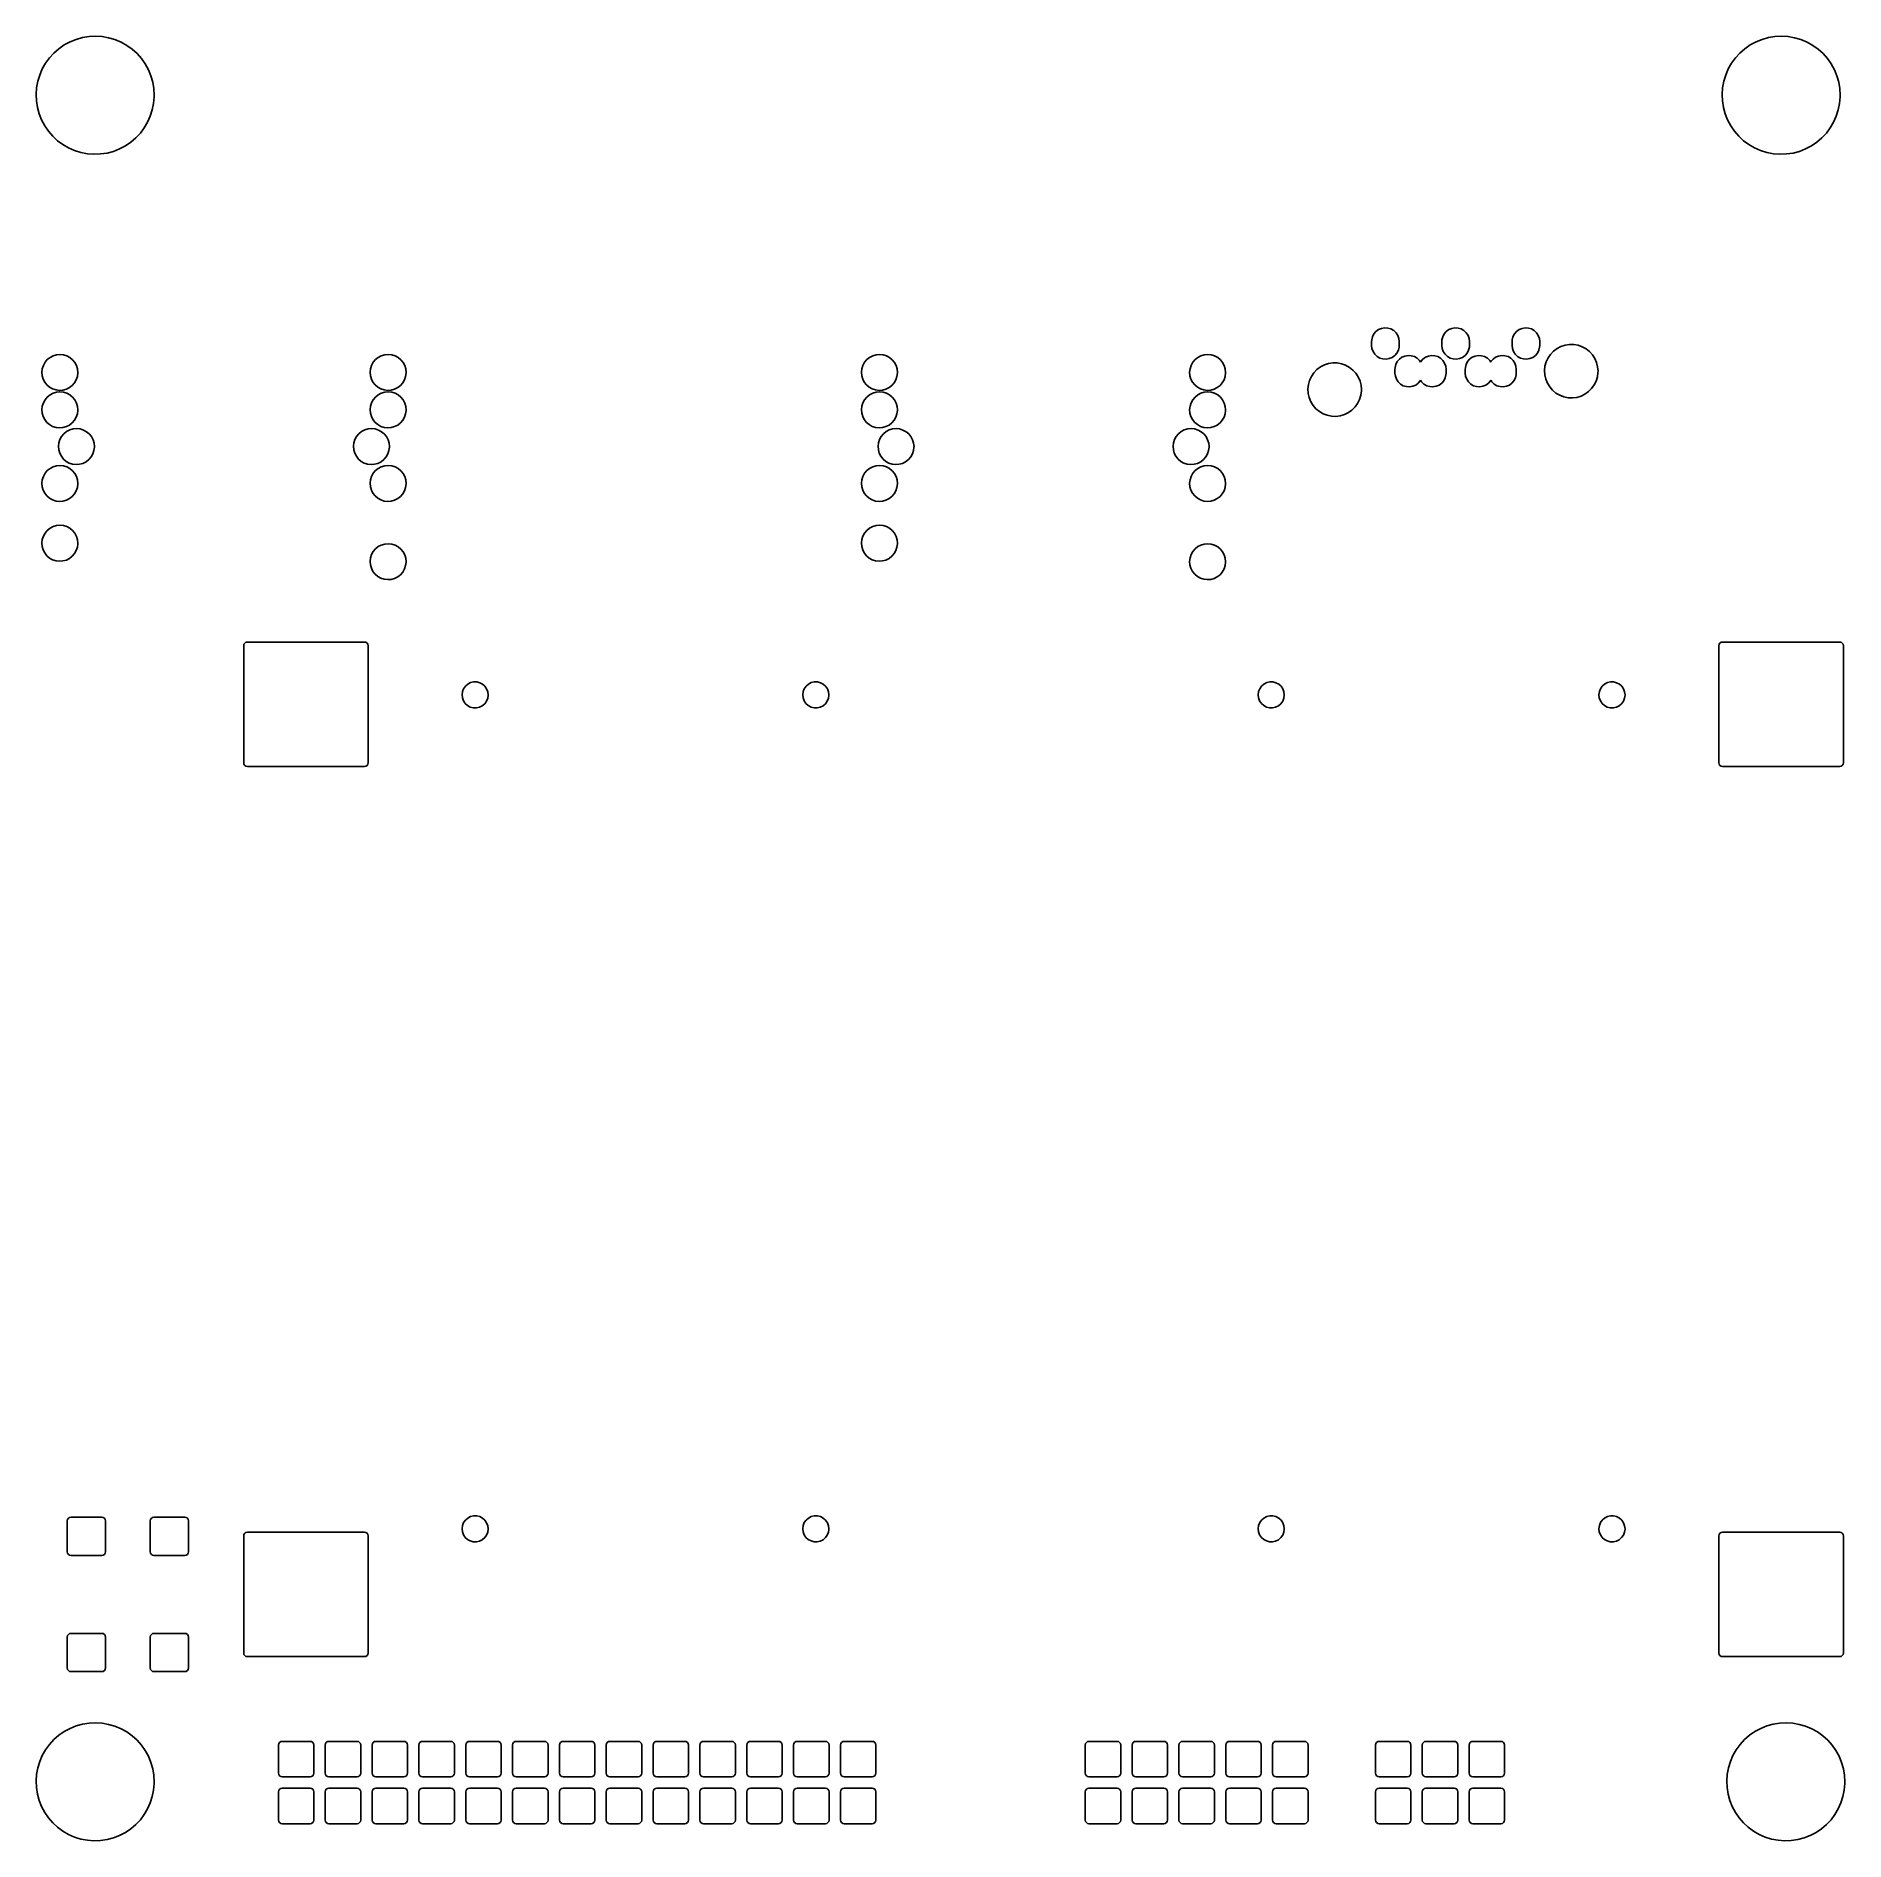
# Model space of a CAD drawing. Extents: x 0.07 to 3.94, y 0.07 to 3.93.
import ezdxf

# ---------------------------------------------------------------- set-up
doc = ezdxf.new("R2010")
doc.units = 0
doc.header["$MEASUREMENT"] = 0
doc.layers.add('BLACK', color=7, linetype='CONTINUOUS')

msp = doc.modelspace()

# ---------------------------------------------------------------- linework, layer by layer
at = {"layer": 'BLACK', "linetype": 'CONTINUOUS'}
for p, q in [((0.122436, 3.89928), (0.133986, 3.9073)), ((0.133986, 3.9073), (0.146359, 3.91399)), ((0.146359, 3.91399), (0.1594, 3.91926)), ((0.1594, 3.91926), (0.172947, 3.92305)), ((0.172947, 3.92305), (0.186831, 3.92529)), ((0.186831, 3.92529), (0.20088, 3.92598)), ((0.20088, 3.92598), (0.214917, 3.9251)), ((0.214917, 3.9251), (0.228769, 3.92266)), ((0.228769, 3.92266), (0.242262, 3.91868)), ((0.242262, 3.91868), (0.255228, 3.91323)), ((0.255228, 3.91323), (0.267506, 3.90637)), ((0.267506, 3.90637), (0.278942, 3.89818)), ((3.72244, 3.89928), (3.73399, 3.9073)), ((3.73399, 3.9073), (3.74636, 3.91399)), ((3.74636, 3.91399), (3.7594, 3.91926)), ((3.7594, 3.91926), (3.77295, 3.92305)), ((3.77295, 3.92305), (3.78683, 3.92529)), ((3.78683, 3.92529), (3.80088, 3.92598)), ((3.80088, 3.92598), (3.81492, 3.9251)), ((3.81492, 3.9251), (3.82877, 3.92266)), ((3.82877, 3.92266), (3.84226, 3.91868)), ((3.84226, 3.91868), (3.85523, 3.91323)), ((3.85523, 3.91323), (3.86751, 3.90637)), ((3.86751, 3.90637), (3.87894, 3.89818)), ((0.087154, 3.85602), (0.094102, 3.86825)), ((0.094102, 3.86825), (0.102369, 3.87963)), ((0.102369, 3.87963), (0.111853, 3.89001)), ((0.111853, 3.89001), (0.122436, 3.89928)), ((0.278942, 3.89818), (0.289395, 3.88877)), ((0.289395, 3.88877), (0.298733, 3.87825)), ((0.298733, 3.87825), (0.306841, 3.86676)), ((0.306841, 3.86676), (0.313617, 3.85444)), ((3.68715, 3.85602), (3.6941, 3.86825)), ((3.6941, 3.86825), (3.70237, 3.87963)), ((3.70237, 3.87963), (3.71185, 3.89001)), ((3.71185, 3.89001), (3.72244, 3.89928)), ((3.87894, 3.89818), (3.88939, 3.88877)), ((3.88939, 3.88877), (3.89873, 3.87825)), ((3.89873, 3.87825), (3.90684, 3.86676)), ((3.90684, 3.86676), (3.91362, 3.85444)), ((0.075009, 3.81579), (0.077548, 3.82962)), ((0.077548, 3.82962), (0.081614, 3.84309)), ((0.081614, 3.84309), (0.087154, 3.85602)), ((0.313617, 3.85444), (0.318977, 3.84143)), ((0.318977, 3.84143), (0.322853, 3.82791)), ((0.322853, 3.82791), (0.325199, 3.81404)), ((3.67501, 3.81579), (3.67755, 3.82962)), ((3.67755, 3.82962), (3.68161, 3.84309)), ((3.68161, 3.84309), (3.68715, 3.85602)), ((3.91362, 3.85444), (3.91898, 3.84143)), ((3.91898, 3.84143), (3.92285, 3.82791)), ((3.92285, 3.82791), (3.9252, 3.81404)), ((0.074028, 3.80176), (0.075009, 3.81579)), ((0.074617, 3.78771), (0.074028, 3.80176)), ((0.076769, 3.77381), (0.074617, 3.78771)), ((0.325935, 3.79648), (0.324758, 3.78247)), ((0.325199, 3.81404), (0.325984, 3.8)), ((0.325984, 3.8), (0.325935, 3.79648)), ((3.67403, 3.80176), (3.67501, 3.81579)), ((3.67462, 3.78771), (3.67403, 3.80176)), ((3.67677, 3.77381), (3.67462, 3.78771)), ((3.92594, 3.79648), (3.92476, 3.78247)), ((3.9252, 3.81404), (3.92598, 3.8)), ((3.92598, 3.8), (3.92594, 3.79648)), ((0.080457, 3.76023), (0.076769, 3.77381)), ((0.085634, 3.74716), (0.080457, 3.76023)), ((0.092238, 3.73474), (0.085634, 3.74716)), ((0.317773, 3.75526), (0.312052, 3.74241)), ((0.322026, 3.76867), (0.317773, 3.75526)), ((0.324758, 3.78247), (0.322026, 3.76867)), ((3.68046, 3.76023), (3.67677, 3.77381)), ((3.68563, 3.74716), (3.68046, 3.76023)), ((3.69224, 3.73474), (3.68563, 3.74716)), ((3.91777, 3.75526), (3.91205, 3.74241)), ((3.92203, 3.76867), (3.91777, 3.75526)), ((3.92476, 3.78247), (3.92203, 3.76867)), ((0.100184, 3.72313), (0.092238, 3.73474)), ((0.109375, 3.71248), (0.100184, 3.72313)), ((0.119695, 3.70293), (0.109375, 3.71248)), ((0.286881, 3.70877), (0.27617, 3.69965)), ((0.29651, 3.71902), (0.286881, 3.70877)), ((0.304935, 3.73028), (0.29651, 3.71902)), ((0.312052, 3.74241), (0.304935, 3.73028)), ((3.70018, 3.72313), (3.69224, 3.73474)), ((3.70937, 3.71248), (3.70018, 3.72313)), ((3.71969, 3.70293), (3.70937, 3.71248)), ((3.88688, 3.70877), (3.87617, 3.69965)), ((3.89651, 3.71902), (3.88688, 3.70877)), ((3.90493, 3.73028), (3.89651, 3.71902)), ((3.91205, 3.74241), (3.90493, 3.73028)), ((0.131016, 3.69458), (0.119695, 3.70293)), ((0.143197, 3.68755), (0.131016, 3.69458)), ((0.156085, 3.68192), (0.143197, 3.68755)), ((0.169522, 3.67776), (0.156085, 3.68192)), ((0.183338, 3.67512), (0.169522, 3.67776)), ((0.197362, 3.67404), (0.183338, 3.67512)), ((0.211418, 3.67453), (0.197362, 3.67404)), ((0.225333, 3.67659), (0.211418, 3.67453)), ((0.238931, 3.68018), (0.225333, 3.67659)), ((0.252045, 3.68527), (0.238931, 3.68018)), ((0.264509, 3.69178), (0.252045, 3.68527)), ((0.27617, 3.69965), (0.264509, 3.69178)), ((3.73102, 3.69458), (3.71969, 3.70293)), ((3.7432, 3.68755), (3.73102, 3.69458)), ((3.75609, 3.68192), (3.7432, 3.68755)), ((3.76952, 3.67776), (3.75609, 3.68192)), ((3.78334, 3.67512), (3.76952, 3.67776)), ((3.79736, 3.67404), (3.78334, 3.67512)), ((3.81142, 3.67453), (3.79736, 3.67404)), ((3.82533, 3.67659), (3.81142, 3.67453)), ((3.83893, 3.68018), (3.82533, 3.67659)), ((3.85204, 3.68527), (3.83893, 3.68018)), ((3.86451, 3.69178), (3.85204, 3.68527)), ((3.87617, 3.69965), (3.86451, 3.69178)), ((2.9257, 3.27759), (2.92732, 3.28423)), ((2.92732, 3.28423), (2.93043, 3.29032)), ((2.93043, 3.29032), (2.93486, 3.29553)), ((2.93486, 3.29553), (2.94037, 3.29959)), ((2.94037, 3.29959), (2.94666, 3.30226)), ((2.94666, 3.30226), (2.9534, 3.30342)), ((2.9534, 3.30342), (2.96023, 3.303)), ((2.96023, 3.303), (2.96677, 3.30102)), ((2.96677, 3.30102), (2.97269, 3.29758)), ((2.97269, 3.29758), (2.97765, 3.29288)), ((2.97765, 3.29288), (2.9814, 3.28716)), ((2.9814, 3.28716), (2.98374, 3.28073)), ((3.0757, 3.27759), (3.07732, 3.28423)), ((3.07732, 3.28423), (3.08043, 3.29032)), ((3.08043, 3.29032), (3.08486, 3.29553)), ((3.08486, 3.29553), (3.09037, 3.29959)), ((3.09037, 3.29959), (3.09666, 3.30226)), ((3.09666, 3.30226), (3.1034, 3.30342)), ((3.1034, 3.30342), (3.11023, 3.303)), ((3.11023, 3.303), (3.11677, 3.30102)), ((3.11677, 3.30102), (3.12269, 3.29758)), ((3.12269, 3.29758), (3.12765, 3.29288)), ((3.12765, 3.29288), (3.1314, 3.28716)), ((3.1314, 3.28716), (3.13374, 3.28073)), ((3.2257, 3.27759), (3.22732, 3.28423)), ((3.22732, 3.28423), (3.23043, 3.29032)), ((3.23043, 3.29032), (3.23486, 3.29553)), ((3.23486, 3.29553), (3.24037, 3.29959)), ((3.24037, 3.29959), (3.24666, 3.30226)), ((3.24666, 3.30226), (3.2534, 3.30342)), ((3.2534, 3.30342), (3.26023, 3.303)), ((3.26023, 3.303), (3.26677, 3.30102)), ((3.26677, 3.30102), (3.27269, 3.29758)), ((3.27269, 3.29758), (3.27765, 3.29288)), ((3.27765, 3.29288), (3.2814, 3.28716)), ((3.2814, 3.28716), (3.28374, 3.28073)), ((0.110227, 3.24386), (0.117414, 3.24597)), ((0.117414, 3.24597), (0.124874, 3.24665)), ((0.124874, 3.24665), (0.132325, 3.24587)), ((0.132325, 3.24587), (0.139481, 3.24365)), ((0.811014, 3.24386), (0.818201, 3.24597)), ((0.818201, 3.24597), (0.825662, 3.24665)), ((0.825662, 3.24665), (0.833112, 3.24587)), ((0.833112, 3.24587), (0.840269, 3.24365)), ((1.86023, 3.24386), (1.86741, 3.24597)), ((1.86741, 3.24597), (1.87487, 3.24665)), ((1.87487, 3.24665), (1.88232, 3.24587)), ((1.88232, 3.24587), (1.88948, 3.24365)), ((2.56101, 3.24386), (2.5682, 3.24597)), ((2.5682, 3.24597), (2.57566, 3.24665)), ((2.57566, 3.24665), (2.58311, 3.24587)), ((2.58311, 3.24587), (2.59027, 3.24365)), ((2.92547, 3.27394), (2.9257, 3.27759)), ((2.92547, 3.26606), (2.92547, 3.27394)), ((2.92626, 3.25927), (2.92547, 3.26606)), ((2.9286, 3.25284), (2.92626, 3.25927)), ((2.93235, 3.24712), (2.9286, 3.25284)), ((2.93731, 3.24242), (2.93235, 3.24712)), ((2.97514, 3.24447), (2.96963, 3.24041)), ((2.97957, 3.24968), (2.97514, 3.24447)), ((2.98268, 3.25577), (2.97957, 3.24968)), ((2.9843, 3.26241), (2.98268, 3.25577)), ((2.98374, 3.28073), (2.98453, 3.27394)), ((2.98453, 3.26606), (2.9843, 3.26241)), ((2.98453, 3.27394), (2.98453, 3.26606)), ((2.99666, 3.24321), (3.0034, 3.24437)), ((3.0034, 3.24437), (3.01023, 3.24394)), ((3.04666, 3.24321), (3.0534, 3.24437)), ((3.0534, 3.24437), (3.06023, 3.24394)), ((3.07547, 3.27394), (3.0757, 3.27759)), ((3.07547, 3.26606), (3.07547, 3.27394)), ((3.07626, 3.25927), (3.07547, 3.26606)), ((3.0786, 3.25284), (3.07626, 3.25927)), ((3.08235, 3.24712), (3.0786, 3.25284)), ((3.08731, 3.24242), (3.08235, 3.24712)), ((3.12514, 3.24447), (3.11963, 3.24041)), ((3.12957, 3.24968), (3.12514, 3.24447)), ((3.13268, 3.25577), (3.12957, 3.24968)), ((3.1343, 3.26241), (3.13268, 3.25577)), ((3.13374, 3.28073), (3.13453, 3.27394)), ((3.13453, 3.26606), (3.1343, 3.26241)), ((3.13453, 3.27394), (3.13453, 3.26606)), ((3.14666, 3.24321), (3.1534, 3.24437)), ((3.1534, 3.24437), (3.16023, 3.24394)), ((3.19666, 3.24321), (3.2034, 3.24437)), ((3.2034, 3.24437), (3.21023, 3.24394)), ((3.22547, 3.27394), (3.2257, 3.27759)), ((3.22547, 3.26606), (3.22547, 3.27394)), ((3.22626, 3.25927), (3.22547, 3.26606)), ((3.2286, 3.25284), (3.22626, 3.25927)), ((3.23235, 3.24712), (3.2286, 3.25284)), ((3.23731, 3.24242), (3.23235, 3.24712)), ((3.27514, 3.24447), (3.26963, 3.24041)), ((3.27957, 3.24968), (3.27514, 3.24447)), ((3.28268, 3.25577), (3.27957, 3.24968)), ((3.2843, 3.26241), (3.28268, 3.25577)), ((3.28374, 3.28073), (3.28453, 3.27394)), ((3.28453, 3.26606), (3.2843, 3.26241)), ((3.28453, 3.27394), (3.28453, 3.26606)), ((3.30221, 3.23914), (3.30749, 3.24687)), ((3.30749, 3.24687), (3.31395, 3.25363)), ((3.31395, 3.25363), (3.32143, 3.25925)), ((3.32143, 3.25925), (3.32973, 3.26357)), ((3.32973, 3.26357), (3.33862, 3.26648)), ((3.33862, 3.26648), (3.34787, 3.26789)), ((3.34787, 3.26789), (3.35722, 3.26778)), ((3.35722, 3.26778), (3.36643, 3.26614)), ((3.36643, 3.26614), (3.37525, 3.26301)), ((3.37525, 3.26301), (3.38344, 3.25849)), ((3.38344, 3.25849), (3.39078, 3.2527)), ((3.39078, 3.2527), (3.39708, 3.24578)), ((3.39708, 3.24578), (3.40216, 3.23792)), ((0.086224, 3.2088), (0.087059, 3.21625)), ((0.086851, 3.20134), (0.086224, 3.2088)), ((0.087059, 3.21625), (0.089325, 3.22339)), ((0.089325, 3.22339), (0.092934, 3.22995)), ((0.092934, 3.22995), (0.097749, 3.23569)), ((0.097749, 3.23569), (0.103588, 3.24039)), ((0.103588, 3.24039), (0.110227, 3.24386)), ((0.139481, 3.24365), (0.146071, 3.24009)), ((0.146071, 3.24009), (0.151844, 3.23532)), ((0.151844, 3.23532), (0.156579, 3.22951)), ((0.156579, 3.22951), (0.160096, 3.2229)), ((0.160096, 3.2229), (0.162261, 3.21572)), ((0.162977, 3.2072), (0.162038, 3.19976)), ((0.162261, 3.21572), (0.162992, 3.20827)), ((0.162992, 3.20827), (0.162977, 3.2072)), ((0.787012, 3.2088), (0.787847, 3.21625)), ((0.787639, 3.20134), (0.787012, 3.2088)), ((0.787847, 3.21625), (0.790112, 3.22339)), ((0.790112, 3.22339), (0.793721, 3.22995)), ((0.793721, 3.22995), (0.798537, 3.23569)), ((0.798537, 3.23569), (0.804375, 3.24039)), ((0.804375, 3.24039), (0.811014, 3.24386)), ((0.840269, 3.24365), (0.846859, 3.24009)), ((0.846859, 3.24009), (0.852631, 3.23532)), ((0.852631, 3.23532), (0.857366, 3.22951)), ((0.857366, 3.22951), (0.860883, 3.2229)), ((0.860883, 3.2229), (0.863048, 3.21572)), ((0.863765, 3.2072), (0.862826, 3.19976)), ((0.863048, 3.21572), (0.86378, 3.20827)), ((0.86378, 3.20827), (0.863765, 3.2072)), ((1.83622, 3.2088), (1.83706, 3.21625)), ((1.83685, 3.20134), (1.83622, 3.2088)), ((1.83706, 3.21625), (1.83932, 3.22339)), ((1.83932, 3.22339), (1.84293, 3.22995)), ((1.84293, 3.22995), (1.84775, 3.23569)), ((1.84775, 3.23569), (1.85359, 3.24039)), ((1.85359, 3.24039), (1.86023, 3.24386)), ((1.88948, 3.24365), (1.89607, 3.24009)), ((1.89607, 3.24009), (1.90184, 3.23532)), ((1.90184, 3.23532), (1.90658, 3.22951)), ((1.90658, 3.22951), (1.9101, 3.2229)), ((1.9101, 3.2229), (1.91226, 3.21572)), ((1.91298, 3.2072), (1.91204, 3.19976)), ((1.91226, 3.21572), (1.91299, 3.20827)), ((1.91299, 3.20827), (1.91298, 3.2072)), ((2.53701, 3.2088), (2.53785, 3.21625)), ((2.53764, 3.20134), (2.53701, 3.2088)), ((2.53785, 3.21625), (2.54011, 3.22339)), ((2.54011, 3.22339), (2.54372, 3.22995)), ((2.54372, 3.22995), (2.54854, 3.23569)), ((2.54854, 3.23569), (2.55438, 3.24039)), ((2.55438, 3.24039), (2.56101, 3.24386)), ((2.59027, 3.24365), (2.59686, 3.24009)), ((2.59686, 3.24009), (2.60263, 3.23532)), ((2.60263, 3.23532), (2.60737, 3.22951)), ((2.60737, 3.22951), (2.61088, 3.2229)), ((2.61088, 3.2229), (2.61305, 3.21572)), ((2.61376, 3.2072), (2.61283, 3.19976)), ((2.61305, 3.21572), (2.61378, 3.20827)), ((2.61378, 3.20827), (2.61376, 3.2072)), ((2.7971, 3.19977), (2.80237, 3.2075)), ((2.80237, 3.2075), (2.80883, 3.21426)), ((2.80883, 3.21426), (2.81631, 3.21988)), ((2.81631, 3.21988), (2.82461, 3.2242)), ((2.82461, 3.2242), (2.8335, 3.22711)), ((2.8335, 3.22711), (2.84275, 3.22852)), ((2.84275, 3.22852), (2.8521, 3.22841)), ((2.8521, 3.22841), (2.86131, 3.22677)), ((2.86131, 3.22677), (2.87013, 3.22364)), ((2.87013, 3.22364), (2.87832, 3.21912)), ((2.87832, 3.21912), (2.88567, 3.21333)), ((2.88567, 3.21333), (2.89196, 3.20641)), ((2.89196, 3.20641), (2.89704, 3.19855)), ((2.94323, 3.23898), (2.93731, 3.24242)), ((2.94977, 3.237), (2.94323, 3.23898)), ((2.9566, 3.23658), (2.94977, 3.237)), ((2.96334, 3.23774), (2.9566, 3.23658)), ((2.96963, 3.24041), (2.96334, 3.23774)), ((2.97547, 3.21488), (2.9757, 3.21853)), ((2.97547, 3.20701), (2.97547, 3.21488)), ((2.97626, 3.20022), (2.97547, 3.20701)), ((2.9757, 3.21853), (2.97732, 3.22517)), ((2.97732, 3.22517), (2.98043, 3.23127)), ((2.98043, 3.23127), (2.98486, 3.23648)), ((2.98486, 3.23648), (2.99037, 3.24053)), ((2.99037, 3.24053), (2.99666, 3.24321)), ((3.01023, 3.24394), (3.01677, 3.24196)), ((3.01677, 3.24196), (3.02269, 3.23853)), ((3.02269, 3.23853), (3.02765, 3.23382)), ((3.02765, 3.23382), (3.02995, 3.23032)), ((3.02995, 3.23032), (3.03043, 3.23127)), ((3.03043, 3.23127), (3.03486, 3.23648)), ((3.03486, 3.23648), (3.04037, 3.24053)), ((3.04037, 3.24053), (3.04666, 3.24321)), ((3.06023, 3.24394), (3.06677, 3.24196)), ((3.06677, 3.24196), (3.07269, 3.23853)), ((3.07269, 3.23853), (3.07765, 3.23382)), ((3.07765, 3.23382), (3.0814, 3.2281)), ((3.0814, 3.2281), (3.08374, 3.22167)), ((3.08374, 3.22167), (3.08453, 3.21488)), ((3.08453, 3.20701), (3.0843, 3.20336)), ((3.08453, 3.21488), (3.08453, 3.20701)), ((3.09323, 3.23898), (3.08731, 3.24242)), ((3.09977, 3.237), (3.09323, 3.23898)), ((3.1066, 3.23658), (3.09977, 3.237)), ((3.11334, 3.23774), (3.1066, 3.23658)), ((3.11963, 3.24041), (3.11334, 3.23774)), ((3.12547, 3.21488), (3.1257, 3.21853)), ((3.12547, 3.20701), (3.12547, 3.21488)), ((3.12626, 3.20022), (3.12547, 3.20701)), ((3.1257, 3.21853), (3.12732, 3.22517)), ((3.12732, 3.22517), (3.13043, 3.23127)), ((3.13043, 3.23127), (3.13486, 3.23648)), ((3.13486, 3.23648), (3.14037, 3.24053)), ((3.14037, 3.24053), (3.14666, 3.24321)), ((3.16023, 3.24394), (3.16677, 3.24196)), ((3.16677, 3.24196), (3.17269, 3.23853)), ((3.17269, 3.23853), (3.17765, 3.23382)), ((3.17765, 3.23382), (3.17995, 3.23032)), ((3.17995, 3.23032), (3.18043, 3.23127)), ((3.18043, 3.23127), (3.18486, 3.23648)), ((3.18486, 3.23648), (3.19037, 3.24053)), ((3.19037, 3.24053), (3.19666, 3.24321)), ((3.21023, 3.24394), (3.21677, 3.24196)), ((3.21677, 3.24196), (3.22269, 3.23853)), ((3.22269, 3.23853), (3.22765, 3.23382)), ((3.22765, 3.23382), (3.2314, 3.2281)), ((3.2314, 3.2281), (3.23374, 3.22167)), ((3.23374, 3.22167), (3.23453, 3.21488)), ((3.23453, 3.20701), (3.2343, 3.20336)), ((3.23453, 3.21488), (3.23453, 3.20701)), ((3.24323, 3.23898), (3.23731, 3.24242)), ((3.24977, 3.237), (3.24323, 3.23898)), ((3.2566, 3.23658), (3.24977, 3.237)), ((3.26334, 3.23774), (3.2566, 3.23658)), ((3.26963, 3.24041), (3.26334, 3.23774)), ((3.29478, 3.21234), (3.29577, 3.22164)), ((3.29532, 3.203), (3.29478, 3.21234)), ((3.29577, 3.22164), (3.29827, 3.23066)), ((3.29827, 3.23066), (3.30221, 3.23914)), ((3.40216, 3.23792), (3.40589, 3.22934)), ((3.40589, 3.22934), (3.40817, 3.22027)), ((3.40887, 3.20816), (3.40765, 3.19888)), ((3.40817, 3.22027), (3.40894, 3.21094)), ((3.40894, 3.21094), (3.40887, 3.20816)), ((0.088916, 3.19414), (0.086851, 3.20134)), ((0.092341, 3.18747), (0.088916, 3.19414)), ((0.096994, 3.1816), (0.092341, 3.18747)), ((0.102699, 3.17675), (0.096994, 3.1816)), ((0.109239, 3.17309), (0.102699, 3.17675)), ((0.116364, 3.17078), (0.109239, 3.17309)), ((0.123802, 3.16989), (0.116364, 3.17078)), ((0.131272, 3.17046), (0.123802, 3.16989)), ((0.138488, 3.17248), (0.131272, 3.17046)), ((0.145174, 3.17586), (0.138488, 3.17248)), ((0.151078, 3.18047), (0.145174, 3.17586)), ((0.155973, 3.18614), (0.151078, 3.18047)), ((0.159674, 3.19265), (0.155973, 3.18614)), ((0.162038, 3.19976), (0.159674, 3.19265)), ((0.789703, 3.19414), (0.787639, 3.20134)), ((0.793128, 3.18747), (0.789703, 3.19414)), ((0.797781, 3.1816), (0.793128, 3.18747)), ((0.803486, 3.17675), (0.797781, 3.1816)), ((0.810026, 3.17309), (0.803486, 3.17675)), ((0.817151, 3.17078), (0.810026, 3.17309)), ((0.82459, 3.16989), (0.817151, 3.17078)), ((0.832059, 3.17046), (0.82459, 3.16989)), ((0.839275, 3.17248), (0.832059, 3.17046)), ((0.845962, 3.17586), (0.839275, 3.17248)), ((0.851865, 3.18047), (0.845962, 3.17586)), ((0.85676, 3.18614), (0.851865, 3.18047)), ((0.860461, 3.19265), (0.85676, 3.18614)), ((0.862826, 3.19976), (0.860461, 3.19265)), ((1.83892, 3.19414), (1.83685, 3.20134)), ((1.84234, 3.18747), (1.83892, 3.19414)), ((1.84699, 3.1816), (1.84234, 3.18747)), ((1.8527, 3.17675), (1.84699, 3.1816)), ((1.85924, 3.17309), (1.8527, 3.17675)), ((1.86636, 3.17078), (1.85924, 3.17309)), ((1.8738, 3.16989), (1.86636, 3.17078)), ((1.88127, 3.17046), (1.8738, 3.16989)), ((1.88849, 3.17248), (1.88127, 3.17046)), ((1.89517, 3.17586), (1.88849, 3.17248)), ((1.90108, 3.18047), (1.89517, 3.17586)), ((1.90597, 3.18614), (1.90108, 3.18047)), ((1.90967, 3.19265), (1.90597, 3.18614)), ((1.91204, 3.19976), (1.90967, 3.19265)), ((2.5397, 3.19414), (2.53764, 3.20134)), ((2.54313, 3.18747), (2.5397, 3.19414)), ((2.54778, 3.1816), (2.54313, 3.18747)), ((2.55349, 3.17675), (2.54778, 3.1816)), ((2.56003, 3.17309), (2.55349, 3.17675)), ((2.56715, 3.17078), (2.56003, 3.17309)), ((2.57459, 3.16989), (2.56715, 3.17078)), ((2.58206, 3.17046), (2.57459, 3.16989)), ((2.58927, 3.17248), (2.58206, 3.17046)), ((2.59596, 3.17586), (2.58927, 3.17248)), ((2.60187, 3.18047), (2.59596, 3.17586)), ((2.60676, 3.18614), (2.60187, 3.18047)), ((2.61046, 3.19265), (2.60676, 3.18614)), ((2.61283, 3.19976), (2.61046, 3.19265)), ((2.78966, 3.17297), (2.79066, 3.18227)), ((2.7902, 3.16363), (2.78966, 3.17297)), ((2.79066, 3.18227), (2.79316, 3.19129)), ((2.79316, 3.19129), (2.7971, 3.19977)), ((2.89704, 3.19855), (2.90077, 3.18997)), ((2.90077, 3.18997), (2.90305, 3.1809)), ((2.90375, 3.16879), (2.90253, 3.15951)), ((2.90305, 3.1809), (2.90382, 3.17157)), ((2.90382, 3.17157), (2.90375, 3.16879)), ((2.9786, 3.19379), (2.97626, 3.20022)), ((2.98235, 3.18807), (2.9786, 3.19379)), ((2.98731, 3.18336), (2.98235, 3.18807)), ((2.99323, 3.17993), (2.98731, 3.18336)), ((2.99977, 3.17795), (2.99323, 3.17993)), ((3.0066, 3.17752), (2.99977, 3.17795)), ((3.01334, 3.17868), (3.0066, 3.17752)), ((3.01963, 3.18136), (3.01334, 3.17868)), ((3.02514, 3.18541), (3.01963, 3.18136)), ((3.02957, 3.19062), (3.02514, 3.18541)), ((3.03005, 3.19157), (3.02957, 3.19062)), ((3.03235, 3.18807), (3.03005, 3.19157)), ((3.03731, 3.18336), (3.03235, 3.18807)), ((3.04323, 3.17993), (3.03731, 3.18336)), ((3.04977, 3.17795), (3.04323, 3.17993)), ((3.0566, 3.17752), (3.04977, 3.17795)), ((3.06334, 3.17868), (3.0566, 3.17752)), ((3.06963, 3.18136), (3.06334, 3.17868)), ((3.07514, 3.18541), (3.06963, 3.18136)), ((3.07957, 3.19062), (3.07514, 3.18541)), ((3.08268, 3.19672), (3.07957, 3.19062)), ((3.0843, 3.20336), (3.08268, 3.19672)), ((3.1286, 3.19379), (3.12626, 3.20022)), ((3.13235, 3.18807), (3.1286, 3.19379)), ((3.13731, 3.18336), (3.13235, 3.18807)), ((3.14323, 3.17993), (3.13731, 3.18336)), ((3.14977, 3.17795), (3.14323, 3.17993)), ((3.1566, 3.17752), (3.14977, 3.17795)), ((3.16334, 3.17868), (3.1566, 3.17752)), ((3.16963, 3.18136), (3.16334, 3.17868)), ((3.17514, 3.18541), (3.16963, 3.18136)), ((3.17957, 3.19062), (3.17514, 3.18541)), ((3.18005, 3.19157), (3.17957, 3.19062)), ((3.18235, 3.18807), (3.18005, 3.19157)), ((3.18731, 3.18336), (3.18235, 3.18807)), ((3.19323, 3.17993), (3.18731, 3.18336)), ((3.19977, 3.17795), (3.19323, 3.17993)), ((3.2066, 3.17752), (3.19977, 3.17795)), ((3.21334, 3.17868), (3.2066, 3.17752)), ((3.21963, 3.18136), (3.21334, 3.17868)), ((3.22514, 3.18541), (3.21963, 3.18136)), ((3.22957, 3.19062), (3.22514, 3.18541)), ((3.23268, 3.19672), (3.22957, 3.19062)), ((3.2343, 3.20336), (3.23268, 3.19672)), ((3.29738, 3.19387), (3.29532, 3.203)), ((3.3009, 3.18521), (3.29738, 3.19387)), ((3.30578, 3.17723), (3.3009, 3.18521)), ((3.31191, 3.17016), (3.30578, 3.17723)), ((3.31911, 3.16418), (3.31191, 3.17016)), ((3.3887, 3.16734), (3.38108, 3.16191)), ((3.39532, 3.17395), (3.3887, 3.16734)), ((3.40078, 3.18154), (3.39532, 3.17395)), ((3.40493, 3.18993), (3.40078, 3.18154)), ((3.40765, 3.19888), (3.40493, 3.18993)), ((0.086224, 3.12888), (0.087059, 3.13633)), ((0.086851, 3.12142), (0.086224, 3.12888)), ((0.087059, 3.13633), (0.089325, 3.14347)), ((0.089325, 3.14347), (0.092934, 3.15003)), ((0.092934, 3.15003), (0.097749, 3.15577)), ((0.097749, 3.15577), (0.103588, 3.16047)), ((0.103588, 3.16047), (0.110227, 3.16394)), ((0.110227, 3.16394), (0.117414, 3.16605)), ((0.117414, 3.16605), (0.124874, 3.16673)), ((0.124874, 3.16673), (0.132325, 3.16595)), ((0.132325, 3.16595), (0.139481, 3.16373)), ((0.139481, 3.16373), (0.146071, 3.16017)), ((0.146071, 3.16017), (0.151844, 3.15539)), ((0.151844, 3.15539), (0.156579, 3.14959)), ((0.156579, 3.14959), (0.160096, 3.14297)), ((0.160096, 3.14297), (0.162261, 3.1358)), ((0.162261, 3.1358), (0.162992, 3.12835)), ((0.162992, 3.12835), (0.162977, 3.12727)), ((0.787012, 3.12888), (0.787847, 3.13633)), ((0.787639, 3.12142), (0.787012, 3.12888)), ((0.787847, 3.13633), (0.790112, 3.14347)), ((0.790112, 3.14347), (0.793721, 3.15003)), ((0.793721, 3.15003), (0.798537, 3.15577)), ((0.798537, 3.15577), (0.804375, 3.16047)), ((0.804375, 3.16047), (0.811014, 3.16394)), ((0.811014, 3.16394), (0.818201, 3.16605)), ((0.818201, 3.16605), (0.825662, 3.16673)), ((0.825662, 3.16673), (0.833112, 3.16595)), ((0.833112, 3.16595), (0.840269, 3.16373)), ((0.840269, 3.16373), (0.846859, 3.16017)), ((0.846859, 3.16017), (0.852631, 3.15539)), ((0.852631, 3.15539), (0.857366, 3.14959)), ((0.857366, 3.14959), (0.860883, 3.14297)), ((0.860883, 3.14297), (0.863048, 3.1358)), ((0.863048, 3.1358), (0.86378, 3.12835)), ((0.86378, 3.12835), (0.863765, 3.12727)), ((1.83622, 3.12888), (1.83706, 3.13633)), ((1.83685, 3.12142), (1.83622, 3.12888)), ((1.83706, 3.13633), (1.83932, 3.14347)), ((1.83932, 3.14347), (1.84293, 3.15003)), ((1.84293, 3.15003), (1.84775, 3.15577)), ((1.84775, 3.15577), (1.85359, 3.16047)), ((1.85359, 3.16047), (1.86023, 3.16394)), ((1.86023, 3.16394), (1.86741, 3.16605)), ((1.86741, 3.16605), (1.87487, 3.16673)), ((1.87487, 3.16673), (1.88232, 3.16595)), ((1.88232, 3.16595), (1.88948, 3.16373)), ((1.88948, 3.16373), (1.89607, 3.16017)), ((1.89607, 3.16017), (1.90184, 3.15539)), ((1.90184, 3.15539), (1.90658, 3.14959)), ((1.90658, 3.14959), (1.9101, 3.14297)), ((1.9101, 3.14297), (1.91226, 3.1358)), ((1.91226, 3.1358), (1.91299, 3.12835)), ((1.91299, 3.12835), (1.91298, 3.12727)), ((2.53701, 3.12888), (2.53785, 3.13633)), ((2.53764, 3.12142), (2.53701, 3.12888)), ((2.53785, 3.13633), (2.54011, 3.14347)), ((2.54011, 3.14347), (2.54372, 3.15003)), ((2.54372, 3.15003), (2.54854, 3.15577)), ((2.54854, 3.15577), (2.55438, 3.16047)), ((2.55438, 3.16047), (2.56101, 3.16394)), ((2.56101, 3.16394), (2.5682, 3.16605)), ((2.5682, 3.16605), (2.57566, 3.16673)), ((2.57566, 3.16673), (2.58311, 3.16595)), ((2.58311, 3.16595), (2.59027, 3.16373)), ((2.59027, 3.16373), (2.59686, 3.16017)), ((2.59686, 3.16017), (2.60263, 3.15539)), ((2.60263, 3.15539), (2.60737, 3.14959)), ((2.60737, 3.14959), (2.61088, 3.14297)), ((2.61088, 3.14297), (2.61305, 3.1358)), ((2.61305, 3.1358), (2.61378, 3.12835)), ((2.61378, 3.12835), (2.61376, 3.12727)), ((2.79226, 3.1545), (2.7902, 3.16363)), ((2.79578, 3.14584), (2.79226, 3.1545)), ((2.80067, 3.13786), (2.79578, 3.14584)), ((2.80679, 3.13079), (2.80067, 3.13786)), ((2.81399, 3.12481), (2.80679, 3.13079)), ((2.89021, 3.13458), (2.88358, 3.12797)), ((2.89567, 3.14217), (2.89021, 3.13458)), ((2.89981, 3.15056), (2.89567, 3.14217)), ((2.90253, 3.15951), (2.89981, 3.15056)), ((3.32718, 3.15946), (3.31911, 3.16418)), ((3.33592, 3.15612), (3.32718, 3.15946)), ((3.34509, 3.15426), (3.33592, 3.15612)), ((3.35444, 3.15392), (3.34509, 3.15426)), ((3.36372, 3.15511), (3.35444, 3.15392)), ((3.37268, 3.15779), (3.36372, 3.15511)), ((3.38108, 3.16191), (3.37268, 3.15779)), ((0.088916, 3.11422), (0.086851, 3.12142)), ((0.092341, 3.10755), (0.088916, 3.11422)), ((0.096994, 3.10168), (0.092341, 3.10755)), ((0.102699, 3.09683), (0.096994, 3.10168)), ((0.109239, 3.09317), (0.102699, 3.09683)), ((0.116364, 3.09086), (0.109239, 3.09317)), ((0.123802, 3.08997), (0.116364, 3.09086)), ((0.131272, 3.09054), (0.123802, 3.08997)), ((0.138488, 3.09256), (0.131272, 3.09054)), ((0.145174, 3.09594), (0.138488, 3.09256)), ((0.151078, 3.10055), (0.145174, 3.09594)), ((0.155973, 3.10622), (0.151078, 3.10055)), ((0.159674, 3.11273), (0.155973, 3.10622)), ((0.162038, 3.11984), (0.159674, 3.11273)), ((0.162977, 3.12727), (0.162038, 3.11984)), ((0.789703, 3.11422), (0.787639, 3.12142)), ((0.793128, 3.10755), (0.789703, 3.11422)), ((0.797781, 3.10168), (0.793128, 3.10755)), ((0.803486, 3.09683), (0.797781, 3.10168)), ((0.810026, 3.09317), (0.803486, 3.09683)), ((0.817151, 3.09086), (0.810026, 3.09317)), ((0.82459, 3.08997), (0.817151, 3.09086)), ((0.832059, 3.09054), (0.82459, 3.08997)), ((0.839275, 3.09256), (0.832059, 3.09054)), ((0.845962, 3.09594), (0.839275, 3.09256)), ((0.851865, 3.10055), (0.845962, 3.09594)), ((0.85676, 3.10622), (0.851865, 3.10055)), ((0.860461, 3.11273), (0.85676, 3.10622)), ((0.862826, 3.11984), (0.860461, 3.11273)), ((0.863765, 3.12727), (0.862826, 3.11984)), ((1.83892, 3.11422), (1.83685, 3.12142)), ((1.84234, 3.10755), (1.83892, 3.11422)), ((1.84699, 3.10168), (1.84234, 3.10755)), ((1.8527, 3.09683), (1.84699, 3.10168)), ((1.85924, 3.09317), (1.8527, 3.09683)), ((1.86636, 3.09086), (1.85924, 3.09317)), ((1.8738, 3.08997), (1.86636, 3.09086)), ((1.88127, 3.09054), (1.8738, 3.08997)), ((1.88849, 3.09256), (1.88127, 3.09054)), ((1.89517, 3.09594), (1.88849, 3.09256)), ((1.90108, 3.10055), (1.89517, 3.09594)), ((1.90597, 3.10622), (1.90108, 3.10055)), ((1.90967, 3.11273), (1.90597, 3.10622)), ((1.91204, 3.11984), (1.90967, 3.11273)), ((1.91298, 3.12727), (1.91204, 3.11984)), ((2.5397, 3.11422), (2.53764, 3.12142)), ((2.54313, 3.10755), (2.5397, 3.11422)), ((2.54778, 3.10168), (2.54313, 3.10755)), ((2.55349, 3.09683), (2.54778, 3.10168)), ((2.56003, 3.09317), (2.55349, 3.09683)), ((2.56715, 3.09086), (2.56003, 3.09317)), ((2.57459, 3.08997), (2.56715, 3.09086)), ((2.58206, 3.09054), (2.57459, 3.08997)), ((2.58927, 3.09256), (2.58206, 3.09054)), ((2.59596, 3.09594), (2.58927, 3.09256)), ((2.60187, 3.10055), (2.59596, 3.09594)), ((2.60676, 3.10622), (2.60187, 3.10055)), ((2.61046, 3.11273), (2.60676, 3.10622)), ((2.61283, 3.11984), (2.61046, 3.11273)), ((2.61376, 3.12727), (2.61283, 3.11984)), ((2.82207, 3.12009), (2.81399, 3.12481)), ((2.83081, 3.11675), (2.82207, 3.12009)), ((2.83997, 3.11489), (2.83081, 3.11675)), ((2.84932, 3.11455), (2.83997, 3.11489)), ((2.8586, 3.11574), (2.84932, 3.11455)), ((2.86756, 3.11842), (2.8586, 3.11574)), ((2.87596, 3.12254), (2.86756, 3.11842)), ((2.88358, 3.12797), (2.87596, 3.12254)), ((0.121657, 3.05054), (0.122492, 3.05798)), ((0.122492, 3.05798), (0.124758, 3.06512)), ((0.124758, 3.06512), (0.128367, 3.07169)), ((0.128367, 3.07169), (0.133182, 3.07743)), ((0.133182, 3.07743), (0.139021, 3.08212)), ((0.139021, 3.08212), (0.14566, 3.08559)), ((0.14566, 3.08559), (0.152847, 3.08771)), ((0.152847, 3.08771), (0.160307, 3.08838)), ((0.160307, 3.08838), (0.167758, 3.0876)), ((0.167758, 3.0876), (0.174914, 3.08539)), ((0.174914, 3.08539), (0.181504, 3.08182)), ((0.181504, 3.08182), (0.187277, 3.07705)), ((0.187277, 3.07705), (0.192012, 3.07124)), ((0.192012, 3.07124), (0.195529, 3.06463)), ((0.195529, 3.06463), (0.197694, 3.05746)), ((0.197694, 3.05746), (0.198425, 3.05)), ((0.751579, 3.05054), (0.752414, 3.05798)), ((0.752414, 3.05798), (0.754679, 3.06512)), ((0.754679, 3.06512), (0.758288, 3.07169)), ((0.758288, 3.07169), (0.763103, 3.07743)), ((0.763103, 3.07743), (0.768942, 3.08212)), ((0.768942, 3.08212), (0.775581, 3.08559)), ((0.775581, 3.08559), (0.782768, 3.08771)), ((0.782768, 3.08771), (0.790229, 3.08838)), ((0.790229, 3.08838), (0.797679, 3.0876)), ((0.797679, 3.0876), (0.804836, 3.08539)), ((0.804836, 3.08539), (0.811426, 3.08182)), ((0.811426, 3.08182), (0.817198, 3.07705)), ((0.817198, 3.07705), (0.821933, 3.07124)), ((0.821933, 3.07124), (0.82545, 3.06463)), ((0.82545, 3.06463), (0.827615, 3.05746)), ((0.827615, 3.05746), (0.828346, 3.05)), ((1.87166, 3.05054), (1.87249, 3.05798)), ((1.87249, 3.05798), (1.87476, 3.06512)), ((1.87476, 3.06512), (1.87837, 3.07169)), ((1.87837, 3.07169), (1.88318, 3.07743)), ((1.88318, 3.07743), (1.88902, 3.08212)), ((1.88902, 3.08212), (1.89566, 3.08559)), ((1.89566, 3.08559), (1.90285, 3.08771)), ((1.90285, 3.08771), (1.91031, 3.08838)), ((1.91031, 3.08838), (1.91776, 3.0876)), ((1.91776, 3.0876), (1.92491, 3.08539)), ((1.92491, 3.08539), (1.9315, 3.08182)), ((1.9315, 3.08182), (1.93728, 3.07705)), ((1.93728, 3.07705), (1.94201, 3.07124)), ((1.94201, 3.07124), (1.94553, 3.06463)), ((1.94553, 3.06463), (1.94769, 3.05746)), ((1.94769, 3.05746), (1.94843, 3.05)), ((2.50158, 3.05054), (2.50241, 3.05798)), ((2.50241, 3.05798), (2.50468, 3.06512)), ((2.50468, 3.06512), (2.50829, 3.07169)), ((2.50829, 3.07169), (2.5131, 3.07743)), ((2.5131, 3.07743), (2.51894, 3.08212)), ((2.51894, 3.08212), (2.52558, 3.08559)), ((2.52558, 3.08559), (2.53277, 3.08771)), ((2.53277, 3.08771), (2.54023, 3.08838)), ((2.54023, 3.08838), (2.54768, 3.0876)), ((2.54768, 3.0876), (2.55484, 3.08539)), ((2.55484, 3.08539), (2.56143, 3.08182)), ((2.56143, 3.08182), (2.5672, 3.07705)), ((2.5672, 3.07705), (2.57193, 3.07124)), ((2.57193, 3.07124), (2.57545, 3.06463)), ((2.57545, 3.06463), (2.57762, 3.05746)), ((2.57762, 3.05746), (2.57835, 3.05)), ((0.122284, 3.04307), (0.121657, 3.05054)), ((0.124349, 3.03587), (0.122284, 3.04307)), ((0.127774, 3.02921), (0.124349, 3.03587)), ((0.132427, 3.02333), (0.127774, 3.02921)), ((0.138132, 3.01848), (0.132427, 3.02333)), ((0.144672, 3.01482), (0.138132, 3.01848)), ((0.151797, 3.01251), (0.144672, 3.01482)), ((0.159235, 3.01162), (0.151797, 3.01251)), ((0.173921, 3.01421), (0.166705, 3.0122)), ((0.180608, 3.01759), (0.173921, 3.01421)), ((0.186511, 3.0222), (0.180608, 3.01759)), ((0.191406, 3.02787), (0.186511, 3.0222)), ((0.195107, 3.03439), (0.191406, 3.02787)), ((0.197471, 3.0415), (0.195107, 3.03439)), ((0.19841, 3.04893), (0.197471, 3.0415)), ((0.198425, 3.05), (0.19841, 3.04893)), ((0.752205, 3.04307), (0.751579, 3.05054)), ((0.75427, 3.03587), (0.752205, 3.04307)), ((0.757695, 3.02921), (0.75427, 3.03587)), ((0.762348, 3.02333), (0.757695, 3.02921)), ((0.768053, 3.01848), (0.762348, 3.02333)), ((0.774593, 3.01482), (0.768053, 3.01848)), ((0.781718, 3.01251), (0.774593, 3.01482)), ((0.789157, 3.01162), (0.781718, 3.01251)), ((0.803842, 3.01421), (0.796626, 3.0122)), ((0.810529, 3.01759), (0.803842, 3.01421)), ((0.816432, 3.0222), (0.810529, 3.01759)), ((0.821327, 3.02787), (0.816432, 3.0222)), ((0.825028, 3.03439), (0.821327, 3.02787)), ((0.827393, 3.0415), (0.825028, 3.03439)), ((0.828331, 3.04893), (0.827393, 3.0415)), ((0.828346, 3.05), (0.828331, 3.04893)), ((1.87228, 3.04307), (1.87166, 3.05054)), ((1.87435, 3.03587), (1.87228, 3.04307)), ((1.87777, 3.02921), (1.87435, 3.03587)), ((1.88243, 3.02333), (1.87777, 3.02921)), ((1.88813, 3.01848), (1.88243, 3.02333)), ((1.89467, 3.01482), (1.88813, 3.01848)), ((1.9018, 3.01251), (1.89467, 3.01482)), ((1.90924, 3.01162), (1.9018, 3.01251)), ((1.92392, 3.01421), (1.9167, 3.0122)), ((1.93061, 3.01759), (1.92392, 3.01421)), ((1.93651, 3.0222), (1.93061, 3.01759)), ((1.94141, 3.02787), (1.93651, 3.0222)), ((1.94511, 3.03439), (1.94141, 3.02787)), ((1.94747, 3.0415), (1.94511, 3.03439)), ((1.94841, 3.04893), (1.94747, 3.0415)), ((1.94843, 3.05), (1.94841, 3.04893)), ((2.50221, 3.04307), (2.50158, 3.05054)), ((2.50427, 3.03587), (2.50221, 3.04307)), ((2.50769, 3.02921), (2.50427, 3.03587)), ((2.51235, 3.02333), (2.50769, 3.02921)), ((2.51805, 3.01848), (2.51235, 3.02333)), ((2.52459, 3.01482), (2.51805, 3.01848)), ((2.53172, 3.01251), (2.52459, 3.01482)), ((2.53916, 3.01162), (2.53172, 3.01251)), ((2.55384, 3.01421), (2.54663, 3.0122)), ((2.56053, 3.01759), (2.55384, 3.01421)), ((2.56643, 3.0222), (2.56053, 3.01759)), ((2.57133, 3.02787), (2.56643, 3.0222)), ((2.57503, 3.03439), (2.57133, 3.02787)), ((2.57739, 3.0415), (2.57503, 3.03439)), ((2.57833, 3.04893), (2.57739, 3.0415)), ((2.57835, 3.05), (2.57833, 3.04893)), ((0.086224, 2.9718), (0.087059, 2.97924)), ((0.087059, 2.97924), (0.089325, 2.98638)), ((0.089325, 2.98638), (0.092934, 2.99295)), ((0.092934, 2.99295), (0.097749, 2.99869)), ((0.097749, 2.99869), (0.103588, 3.00338)), ((0.103588, 3.00338), (0.110227, 3.00685)), ((0.110227, 3.00685), (0.117414, 3.00897)), ((0.117414, 3.00897), (0.124874, 3.00964)), ((0.124874, 3.00964), (0.132325, 3.00886)), ((0.132325, 3.00886), (0.139481, 3.00665)), ((0.139481, 3.00665), (0.146071, 3.00308)), ((0.146071, 3.00308), (0.151844, 2.99831)), ((0.151844, 2.99831), (0.156579, 2.9925)), ((0.156579, 2.9925), (0.160096, 2.98589)), ((0.166705, 3.0122), (0.159235, 3.01162)), ((0.160096, 2.98589), (0.162261, 2.97872)), ((0.162261, 2.97872), (0.162992, 2.97126)), ((0.787012, 2.9718), (0.787847, 2.97924)), ((0.787847, 2.97924), (0.790112, 2.98638)), ((0.796626, 3.0122), (0.789157, 3.01162)), ((0.790112, 2.98638), (0.793721, 2.99295)), ((0.793721, 2.99295), (0.798537, 2.99869)), ((0.798537, 2.99869), (0.804375, 3.00338)), ((0.804375, 3.00338), (0.811014, 3.00685)), ((0.811014, 3.00685), (0.818201, 3.00897)), ((0.818201, 3.00897), (0.825662, 3.00964)), ((0.825662, 3.00964), (0.833112, 3.00886)), ((0.833112, 3.00886), (0.840269, 3.00665)), ((0.840269, 3.00665), (0.846859, 3.00308)), ((0.846859, 3.00308), (0.852631, 2.99831)), ((0.852631, 2.99831), (0.857366, 2.9925)), ((0.857366, 2.9925), (0.860883, 2.98589)), ((0.860883, 2.98589), (0.863048, 2.97872)), ((0.863048, 2.97872), (0.86378, 2.97126)), ((1.83622, 2.9718), (1.83706, 2.97924)), ((1.83706, 2.97924), (1.83932, 2.98638)), ((1.83932, 2.98638), (1.84293, 2.99295)), ((1.84293, 2.99295), (1.84775, 2.99869)), ((1.84775, 2.99869), (1.85359, 3.00338)), ((1.85359, 3.00338), (1.86023, 3.00685)), ((1.86023, 3.00685), (1.86741, 3.00897)), ((1.86741, 3.00897), (1.87487, 3.00964)), ((1.87487, 3.00964), (1.88232, 3.00886)), ((1.88232, 3.00886), (1.88948, 3.00665)), ((1.88948, 3.00665), (1.89607, 3.00308)), ((1.89607, 3.00308), (1.90184, 2.99831)), ((1.90184, 2.99831), (1.90658, 2.9925)), ((1.90658, 2.9925), (1.9101, 2.98589)), ((1.9167, 3.0122), (1.90924, 3.01162)), ((1.9101, 2.98589), (1.91226, 2.97872)), ((1.91226, 2.97872), (1.91299, 2.97126)), ((2.53701, 2.9718), (2.53785, 2.97924)), ((2.53785, 2.97924), (2.54011, 2.98638)), ((2.54663, 3.0122), (2.53916, 3.01162)), ((2.54011, 2.98638), (2.54372, 2.99295)), ((2.54372, 2.99295), (2.54854, 2.99869)), ((2.54854, 2.99869), (2.55438, 3.00338)), ((2.55438, 3.00338), (2.56101, 3.00685)), ((2.56101, 3.00685), (2.5682, 3.00897)), ((2.5682, 3.00897), (2.57566, 3.00964)), ((2.57566, 3.00964), (2.58311, 3.00886)), ((2.58311, 3.00886), (2.59027, 3.00665)), ((2.59027, 3.00665), (2.59686, 3.00308)), ((2.59686, 3.00308), (2.60263, 2.99831)), ((2.60263, 2.99831), (2.60737, 2.9925)), ((2.60737, 2.9925), (2.61088, 2.98589)), ((2.61088, 2.98589), (2.61305, 2.97872)), ((2.61305, 2.97872), (2.61378, 2.97126)), ((0.086851, 2.96433), (0.086224, 2.9718)), ((0.088916, 2.95713), (0.086851, 2.96433)), ((0.092341, 2.95047), (0.088916, 2.95713)), ((0.096994, 2.94459), (0.092341, 2.95047)), ((0.102699, 2.93974), (0.096994, 2.94459)), ((0.109239, 2.93608), (0.102699, 2.93974)), ((0.116364, 2.93377), (0.109239, 2.93608)), ((0.138488, 2.93547), (0.131272, 2.93346)), ((0.145174, 2.93885), (0.138488, 2.93547)), ((0.151078, 2.94346), (0.145174, 2.93885)), ((0.155973, 2.94913), (0.151078, 2.94346)), ((0.159674, 2.95565), (0.155973, 2.94913)), ((0.162038, 2.96276), (0.159674, 2.95565)), ((0.162977, 2.97019), (0.162038, 2.96276)), ((0.162992, 2.97126), (0.162977, 2.97019)), ((0.787639, 2.96433), (0.787012, 2.9718)), ((0.789703, 2.95713), (0.787639, 2.96433)), ((0.793128, 2.95047), (0.789703, 2.95713)), ((0.797781, 2.94459), (0.793128, 2.95047)), ((0.803486, 2.93974), (0.797781, 2.94459)), ((0.810026, 2.93608), (0.803486, 2.93974)), ((0.817151, 2.93377), (0.810026, 2.93608)), ((0.839275, 2.93547), (0.832059, 2.93346)), ((0.845962, 2.93885), (0.839275, 2.93547)), ((0.851865, 2.94346), (0.845962, 2.93885)), ((0.85676, 2.94913), (0.851865, 2.94346)), ((0.860461, 2.95565), (0.85676, 2.94913)), ((0.862826, 2.96276), (0.860461, 2.95565)), ((0.863765, 2.97019), (0.862826, 2.96276)), ((0.86378, 2.97126), (0.863765, 2.97019)), ((1.83685, 2.96433), (1.83622, 2.9718)), ((1.83892, 2.95713), (1.83685, 2.96433)), ((1.84234, 2.95047), (1.83892, 2.95713)), ((1.84699, 2.94459), (1.84234, 2.95047)), ((1.8527, 2.93974), (1.84699, 2.94459)), ((1.85924, 2.93608), (1.8527, 2.93974)), ((1.86636, 2.93377), (1.85924, 2.93608)), ((1.88849, 2.93547), (1.88127, 2.93346)), ((1.89517, 2.93885), (1.88849, 2.93547)), ((1.90108, 2.94346), (1.89517, 2.93885)), ((1.90597, 2.94913), (1.90108, 2.94346)), ((1.90967, 2.95565), (1.90597, 2.94913)), ((1.91204, 2.96276), (1.90967, 2.95565)), ((1.91298, 2.97019), (1.91204, 2.96276)), ((1.91299, 2.97126), (1.91298, 2.97019)), ((2.53764, 2.96433), (2.53701, 2.9718)), ((2.5397, 2.95713), (2.53764, 2.96433)), ((2.54313, 2.95047), (2.5397, 2.95713)), ((2.54778, 2.94459), (2.54313, 2.95047)), ((2.55349, 2.93974), (2.54778, 2.94459)), ((2.56003, 2.93608), (2.55349, 2.93974)), ((2.56715, 2.93377), (2.56003, 2.93608)), ((2.58927, 2.93547), (2.58206, 2.93346)), ((2.59596, 2.93885), (2.58927, 2.93547)), ((2.60187, 2.94346), (2.59596, 2.93885)), ((2.60676, 2.94913), (2.60187, 2.94346)), ((2.61046, 2.95565), (2.60676, 2.94913)), ((2.61283, 2.96276), (2.61046, 2.95565)), ((2.61376, 2.97019), (2.61283, 2.96276)), ((2.61378, 2.97126), (2.61376, 2.97019)), ((0.123802, 2.93288), (0.116364, 2.93377)), ((0.131272, 2.93346), (0.123802, 2.93288)), ((0.82459, 2.93288), (0.817151, 2.93377)), ((0.832059, 2.93346), (0.82459, 2.93288)), ((1.8738, 2.93288), (1.86636, 2.93377)), ((1.88127, 2.93346), (1.8738, 2.93288)), ((2.57459, 2.93288), (2.56715, 2.93377)), ((2.58206, 2.93346), (2.57459, 2.93288)), ((0.087059, 2.85168), (0.089325, 2.85882)), ((0.089325, 2.85882), (0.092934, 2.86539)), ((0.092934, 2.86539), (0.097749, 2.87113)), ((0.097749, 2.87113), (0.103588, 2.87582)), ((0.103588, 2.87582), (0.110227, 2.87929)), ((0.110227, 2.87929), (0.117414, 2.88141)), ((0.117414, 2.88141), (0.124874, 2.88209)), ((0.124874, 2.88209), (0.132325, 2.8813)), ((0.132325, 2.8813), (0.139481, 2.87909)), ((0.139481, 2.87909), (0.146071, 2.87552)), ((0.146071, 2.87552), (0.151844, 2.87075)), ((0.151844, 2.87075), (0.156579, 2.86494)), ((0.156579, 2.86494), (0.160096, 2.85833)), ((0.160096, 2.85833), (0.162261, 2.85116)), ((1.83706, 2.85168), (1.83932, 2.85882)), ((1.83932, 2.85882), (1.84293, 2.86539)), ((1.84293, 2.86539), (1.84775, 2.87113)), ((1.84775, 2.87113), (1.85359, 2.87582)), ((1.85359, 2.87582), (1.86023, 2.87929)), ((1.86023, 2.87929), (1.86741, 2.88141)), ((1.86741, 2.88141), (1.87487, 2.88209)), ((1.87487, 2.88209), (1.88232, 2.8813)), ((1.88232, 2.8813), (1.88948, 2.87909)), ((1.88948, 2.87909), (1.89607, 2.87552)), ((1.89607, 2.87552), (1.90184, 2.87075)), ((1.90184, 2.87075), (1.90658, 2.86494)), ((1.90658, 2.86494), (1.9101, 2.85833)), ((1.9101, 2.85833), (1.91226, 2.85116)), ((0.086224, 2.84424), (0.087059, 2.85168)), ((0.086851, 2.83677), (0.086224, 2.84424)), ((0.088916, 2.82957), (0.086851, 2.83677)), ((0.092341, 2.82291), (0.088916, 2.82957)), ((0.096994, 2.81704), (0.092341, 2.82291)), ((0.155973, 2.82157), (0.151078, 2.8159)), ((0.159674, 2.82809), (0.155973, 2.82157)), ((0.162038, 2.8352), (0.159674, 2.82809)), ((0.162977, 2.84263), (0.162038, 2.8352)), ((0.162261, 2.85116), (0.162992, 2.8437)), ((0.162992, 2.8437), (0.162977, 2.84263)), ((0.787847, 2.81231), (0.790112, 2.81945)), ((0.790112, 2.81945), (0.793721, 2.82602)), ((0.793721, 2.82602), (0.798537, 2.83176)), ((0.798537, 2.83176), (0.804375, 2.83645)), ((0.804375, 2.83645), (0.811014, 2.83992)), ((0.811014, 2.83992), (0.818201, 2.84204)), ((0.818201, 2.84204), (0.825662, 2.84272)), ((0.825662, 2.84272), (0.833112, 2.84193)), ((0.833112, 2.84193), (0.840269, 2.83972)), ((0.840269, 2.83972), (0.846859, 2.83615)), ((0.846859, 2.83615), (0.852631, 2.83138)), ((0.852631, 2.83138), (0.857366, 2.82557)), ((0.857366, 2.82557), (0.860883, 2.81896)), ((1.83622, 2.84424), (1.83706, 2.85168)), ((1.83685, 2.83677), (1.83622, 2.84424)), ((1.83892, 2.82957), (1.83685, 2.83677)), ((1.84234, 2.82291), (1.83892, 2.82957)), ((1.84699, 2.81704), (1.84234, 2.82291)), ((1.90597, 2.82157), (1.90108, 2.8159)), ((1.90967, 2.82809), (1.90597, 2.82157)), ((1.91204, 2.8352), (1.90967, 2.82809)), ((1.91298, 2.84263), (1.91204, 2.8352)), ((1.91226, 2.85116), (1.91299, 2.8437)), ((1.91299, 2.8437), (1.91298, 2.84263)), ((2.53785, 2.81231), (2.54011, 2.81945)), ((2.54011, 2.81945), (2.54372, 2.82602)), ((2.54372, 2.82602), (2.54854, 2.83176)), ((2.54854, 2.83176), (2.55438, 2.83645)), ((2.55438, 2.83645), (2.56101, 2.83992)), ((2.56101, 2.83992), (2.5682, 2.84204)), ((2.5682, 2.84204), (2.57566, 2.84272)), ((2.57566, 2.84272), (2.58311, 2.84193)), ((2.58311, 2.84193), (2.59027, 2.83972)), ((2.59027, 2.83972), (2.59686, 2.83615)), ((2.59686, 2.83615), (2.60263, 2.83138)), ((2.60263, 2.83138), (2.60737, 2.82557)), ((2.60737, 2.82557), (2.61088, 2.81896)), ((0.102699, 2.81218), (0.096994, 2.81704)), ((0.109239, 2.80853), (0.102699, 2.81218)), ((0.116364, 2.80621), (0.109239, 2.80853)), ((0.123802, 2.80532), (0.116364, 2.80621)), ((0.131272, 2.8059), (0.123802, 2.80532)), ((0.138488, 2.80791), (0.131272, 2.8059)), ((0.145174, 2.81129), (0.138488, 2.80791)), ((0.151078, 2.8159), (0.145174, 2.81129)), ((0.787012, 2.80487), (0.787847, 2.81231)), ((0.787639, 2.7974), (0.787012, 2.80487)), ((0.789703, 2.7902), (0.787639, 2.7974)), ((0.793128, 2.78354), (0.789703, 2.7902)), ((0.797781, 2.77767), (0.793128, 2.78354)), ((0.85676, 2.7822), (0.851865, 2.77653)), ((0.860461, 2.78872), (0.85676, 2.7822)), ((0.862826, 2.79583), (0.860461, 2.78872)), ((0.860883, 2.81896), (0.863048, 2.81179)), ((0.863765, 2.80326), (0.862826, 2.79583)), ((0.863048, 2.81179), (0.86378, 2.80433)), ((0.86378, 2.80433), (0.863765, 2.80326)), ((1.8527, 2.81218), (1.84699, 2.81704)), ((1.85924, 2.80853), (1.8527, 2.81218)), ((1.86636, 2.80621), (1.85924, 2.80853)), ((1.8738, 2.80532), (1.86636, 2.80621)), ((1.88127, 2.8059), (1.8738, 2.80532)), ((1.88849, 2.80791), (1.88127, 2.8059)), ((1.89517, 2.81129), (1.88849, 2.80791)), ((1.90108, 2.8159), (1.89517, 2.81129)), ((2.53701, 2.80487), (2.53785, 2.81231)), ((2.53764, 2.7974), (2.53701, 2.80487)), ((2.5397, 2.7902), (2.53764, 2.7974)), ((2.54313, 2.78354), (2.5397, 2.7902)), ((2.54778, 2.77767), (2.54313, 2.78354)), ((2.60676, 2.7822), (2.60187, 2.77653)), ((2.61046, 2.78872), (2.60676, 2.7822)), ((2.61283, 2.79583), (2.61046, 2.78872)), ((2.61088, 2.81896), (2.61305, 2.81179)), ((2.61376, 2.80326), (2.61283, 2.79583)), ((2.61305, 2.81179), (2.61378, 2.80433)), ((2.61378, 2.80433), (2.61376, 2.80326)), ((0.803486, 2.77281), (0.797781, 2.77767)), ((0.810026, 2.76916), (0.803486, 2.77281)), ((0.817151, 2.76684), (0.810026, 2.76916)), ((0.82459, 2.76595), (0.817151, 2.76684)), ((0.832059, 2.76653), (0.82459, 2.76595)), ((0.839275, 2.76854), (0.832059, 2.76653)), ((0.845962, 2.77192), (0.839275, 2.76854)), ((0.851865, 2.77653), (0.845962, 2.77192)), ((2.55349, 2.77281), (2.54778, 2.77767)), ((2.56003, 2.76916), (2.55349, 2.77281)), ((2.56715, 2.76684), (2.56003, 2.76916)), ((2.57459, 2.76595), (2.56715, 2.76684)), ((2.58206, 2.76653), (2.57459, 2.76595)), ((2.58927, 2.76854), (2.58206, 2.76653)), ((2.59596, 2.77192), (2.58927, 2.76854)), ((2.60187, 2.77653), (2.59596, 2.77192)), ((0.517126, 2.625), (0.517725, 2.62801)), ((0.517725, 2.62801), (0.519432, 2.63057)), ((0.519432, 2.63057), (0.521987, 2.63227)), ((0.521987, 2.63227), (0.525, 2.63287)), ((0.525, 2.63287), (0.775, 2.63287)), ((0.775, 2.63287), (0.778013, 2.63227)), ((0.778013, 2.63227), (0.780568, 2.63057)), ((0.780568, 2.63057), (0.782275, 2.62801)), ((0.782275, 2.62801), (0.782874, 2.625)), ((3.66713, 2.625), (3.66773, 2.62801)), ((3.66773, 2.62801), (3.66943, 2.63057)), ((3.66943, 2.63057), (3.67199, 2.63227)), ((3.67199, 2.63227), (3.675, 2.63287)), ((3.675, 2.63287), (3.925, 2.63287)), ((3.925, 2.63287), (3.92801, 2.63227)), ((3.92801, 2.63227), (3.93057, 2.63057)), ((3.93057, 2.63057), (3.93227, 2.62801)), ((3.93227, 2.62801), (3.93287, 2.625)), ((0.517126, 2.375), (0.517126, 2.625)), ((0.782874, 2.625), (0.782874, 2.375)), ((3.66713, 2.375), (3.66713, 2.625)), ((3.93287, 2.625), (3.93287, 2.375)), ((0.983328, 2.52029), (0.984202, 2.52693)), ((0.984062, 2.51363), (0.983328, 2.52029)), ((0.986364, 2.50735), (0.984062, 2.51363)), ((0.984202, 2.52693), (0.986635, 2.53317)), ((0.986635, 2.53317), (0.990486, 2.53865)), ((0.990486, 2.53865), (0.995532, 2.54305)), ((0.995532, 2.54305), (1.00148, 2.54613)), ((1.00148, 2.54613), (1.008, 2.54769)), ((1.008, 2.54769), (1.01469, 2.54765)), ((1.01469, 2.54765), (1.02119, 2.54602)), ((1.02119, 2.54602), (1.02711, 2.54289)), ((1.02711, 2.54289), (1.03211, 2.53843)), ((1.03211, 2.53843), (1.0359, 2.53291)), ((1.03812, 2.51279), (1.03563, 2.50657)), ((1.0359, 2.53291), (1.03827, 2.52665)), ((1.03907, 2.51942), (1.03812, 2.51279)), ((1.03827, 2.52665), (1.03907, 2.52)), ((1.03907, 2.52), (1.03907, 2.51942)), ((1.71093, 2.52029), (1.7118, 2.52693)), ((1.71166, 2.51363), (1.71093, 2.52029)), ((1.71396, 2.50735), (1.71166, 2.51363)), ((1.7118, 2.52693), (1.71423, 2.53317)), ((1.71423, 2.53317), (1.71809, 2.53865)), ((1.71809, 2.53865), (1.72313, 2.54305)), ((1.72313, 2.54305), (1.72908, 2.54613)), ((1.72908, 2.54613), (1.7356, 2.54769)), ((1.7356, 2.54769), (1.74229, 2.54765)), ((1.74229, 2.54765), (1.74879, 2.54602)), ((1.74879, 2.54602), (1.75471, 2.54289)), ((1.75471, 2.54289), (1.75971, 2.53843)), ((1.75971, 2.53843), (1.7635, 2.53291)), ((1.76572, 2.51279), (1.76323, 2.50657)), ((1.7635, 2.53291), (1.76587, 2.52665)), ((1.76667, 2.51942), (1.76572, 2.51279)), ((1.76587, 2.52665), (1.76667, 2.52)), ((1.76667, 2.52), (1.76667, 2.51942)), ((2.68333, 2.52029), (2.6842, 2.52693)), ((2.68406, 2.51363), (2.68333, 2.52029)), ((2.68636, 2.50735), (2.68406, 2.51363)), ((2.6842, 2.52693), (2.68663, 2.53317)), ((2.68663, 2.53317), (2.69049, 2.53865)), ((2.69049, 2.53865), (2.69553, 2.54305)), ((2.69553, 2.54305), (2.70148, 2.54613)), ((2.70148, 2.54613), (2.708, 2.54769)), ((2.708, 2.54769), (2.71469, 2.54765)), ((2.71469, 2.54765), (2.72119, 2.54602)), ((2.72119, 2.54602), (2.72711, 2.54289)), ((2.72711, 2.54289), (2.73211, 2.53843)), ((2.73211, 2.53843), (2.7359, 2.53291)), ((2.73812, 2.51279), (2.73563, 2.50657)), ((2.7359, 2.53291), (2.73827, 2.52665)), ((2.73907, 2.51942), (2.73812, 2.51279)), ((2.73827, 2.52665), (2.73907, 2.52)), ((2.73907, 2.52), (2.73907, 2.51942)), ((3.41093, 2.52029), (3.4118, 2.52693)), ((3.41166, 2.51363), (3.41093, 2.52029)), ((3.41396, 2.50735), (3.41166, 2.51363)), ((3.4118, 2.52693), (3.41423, 2.53317)), ((3.41423, 2.53317), (3.41809, 2.53865)), ((3.41809, 2.53865), (3.42313, 2.54305)), ((3.42313, 2.54305), (3.42908, 2.54613)), ((3.42908, 2.54613), (3.4356, 2.54769)), ((3.4356, 2.54769), (3.44229, 2.54765)), ((3.44229, 2.54765), (3.44879, 2.54602)), ((3.44879, 2.54602), (3.45471, 2.54289)), ((3.45471, 2.54289), (3.45971, 2.53843)), ((3.45971, 2.53843), (3.4635, 2.53291)), ((3.46572, 2.51279), (3.46323, 2.50657)), ((3.4635, 2.53291), (3.46587, 2.52665)), ((3.46667, 2.51942), (3.46572, 2.51279)), ((3.46587, 2.52665), (3.46667, 2.52)), ((3.46667, 2.52), (3.46667, 2.51942)), ((0.9901, 2.50179), (0.986364, 2.50735)), ((0.995053, 2.49728), (0.9901, 2.50179)), ((1.00094, 2.49408), (0.995053, 2.49728)), ((1.00742, 2.49238), (1.00094, 2.49408)), ((1.01411, 2.49228), (1.00742, 2.49238)), ((1.02064, 2.49377), (1.01411, 2.49228)), ((1.02663, 2.49678), (1.02064, 2.49377)), ((1.03172, 2.50113), (1.02663, 2.49678)), ((1.03563, 2.50657), (1.03172, 2.50113)), ((1.7177, 2.50179), (1.71396, 2.50735)), ((1.72265, 2.49728), (1.7177, 2.50179)), ((1.72854, 2.49408), (1.72265, 2.49728)), ((1.73502, 2.49238), (1.72854, 2.49408)), ((1.74171, 2.49228), (1.73502, 2.49238)), ((1.74824, 2.49377), (1.74171, 2.49228)), ((1.75423, 2.49678), (1.74824, 2.49377)), ((1.75932, 2.50113), (1.75423, 2.49678)), ((1.76323, 2.50657), (1.75932, 2.50113)), ((2.6901, 2.50179), (2.68636, 2.50735)), ((2.69505, 2.49728), (2.6901, 2.50179)), ((2.70094, 2.49408), (2.69505, 2.49728)), ((2.70742, 2.49238), (2.70094, 2.49408)), ((2.71411, 2.49228), (2.70742, 2.49238)), ((2.72064, 2.49377), (2.71411, 2.49228)), ((2.72663, 2.49678), (2.72064, 2.49377)), ((2.73172, 2.50113), (2.72663, 2.49678)), ((2.73563, 2.50657), (2.73172, 2.50113)), ((3.4177, 2.50179), (3.41396, 2.50735)), ((3.42265, 2.49728), (3.4177, 2.50179)), ((3.42854, 2.49408), (3.42265, 2.49728)), ((3.43502, 2.49238), (3.42854, 2.49408)), ((3.44171, 2.49228), (3.43502, 2.49238)), ((3.44824, 2.49377), (3.44171, 2.49228)), ((3.45423, 2.49678), (3.44824, 2.49377)), ((3.45932, 2.50113), (3.45423, 2.49678)), ((3.46323, 2.50657), (3.45932, 2.50113)), ((0.517725, 2.37199), (0.517126, 2.375)), ((0.519432, 2.36943), (0.517725, 2.37199)), ((0.521987, 2.36773), (0.519432, 2.36943)), ((0.525, 2.36713), (0.521987, 2.36773)), ((0.775, 2.36713), (0.525, 2.36713)), ((0.778013, 2.36773), (0.775, 2.36713)), ((0.780568, 2.36943), (0.778013, 2.36773)), ((0.782275, 2.37199), (0.780568, 2.36943)), ((0.782874, 2.375), (0.782275, 2.37199)), ((3.66773, 2.37199), (3.66713, 2.375)), ((3.66943, 2.36943), (3.66773, 2.37199)), ((3.67199, 2.36773), (3.66943, 2.36943)), ((3.675, 2.36713), (3.67199, 2.36773)), ((3.925, 2.36713), (3.675, 2.36713)), ((3.92801, 2.36773), (3.925, 2.36713)), ((3.93057, 2.36943), (3.92801, 2.36773)), ((3.93227, 2.37199), (3.93057, 2.36943)), ((3.93287, 2.375), (3.93227, 2.37199)), ((0.140543, 0.757016), (0.141143, 0.760029)), ((0.140543, 0.691016), (0.140543, 0.757016)), ((0.141143, 0.760029), (0.14285, 0.762584)), ((0.14285, 0.762584), (0.145404, 0.76429)), ((0.145404, 0.76429), (0.148417, 0.76489)), ((0.148417, 0.76489), (0.214417, 0.76489)), ((0.214417, 0.76489), (0.217431, 0.76429)), ((0.217431, 0.76429), (0.219985, 0.762584)), ((0.219985, 0.762584), (0.221692, 0.760029)), ((0.221692, 0.760029), (0.222291, 0.757016)), ((0.222291, 0.757016), (0.222291, 0.691016)), ((0.317709, 0.757016), (0.318308, 0.760029)), ((0.317709, 0.691016), (0.317709, 0.757016)), ((0.318308, 0.760029), (0.320015, 0.762584)), ((0.320015, 0.762584), (0.322569, 0.76429)), ((0.322569, 0.76429), (0.325583, 0.76489)), ((0.325583, 0.76489), (0.391583, 0.76489)), ((0.391583, 0.76489), (0.394596, 0.76429)), ((0.394596, 0.76429), (0.39715, 0.762584)), ((0.39715, 0.762584), (0.398857, 0.760029)), ((0.398857, 0.760029), (0.399457, 0.757016)), ((0.399457, 0.757016), (0.399457, 0.691016)), ((0.983328, 0.740292), (0.984202, 0.746932)), ((0.984062, 0.733635), (0.983328, 0.740292)), ((0.984202, 0.746932), (0.986635, 0.753172)), ((0.986635, 0.753172), (0.990486, 0.758651)), ((0.990486, 0.758651), (0.995532, 0.763054)), ((0.995532, 0.763054), (1.00148, 0.766126)), ((1.00148, 0.766126), (1.008, 0.767689)), ((1.008, 0.767689), (1.01469, 0.767654)), ((1.01469, 0.767654), (1.02119, 0.766023)), ((1.02119, 0.766023), (1.02711, 0.762889)), ((1.02711, 0.762889), (1.03211, 0.758433)), ((1.03211, 0.758433), (1.0359, 0.752914)), ((1.0359, 0.752914), (1.03827, 0.746649)), ((1.03907, 0.739416), (1.03812, 0.732786)), ((1.03827, 0.746649), (1.03907, 0.74)), ((1.03907, 0.74), (1.03907, 0.739416)), ((1.71093, 0.740292), (1.7118, 0.746932)), ((1.71166, 0.733635), (1.71093, 0.740292)), ((1.7118, 0.746932), (1.71423, 0.753172)), ((1.71423, 0.753172), (1.71809, 0.758651)), ((1.71809, 0.758651), (1.72313, 0.763054)), ((1.72313, 0.763054), (1.72908, 0.766126)), ((1.72908, 0.766126), (1.7356, 0.767689)), ((1.7356, 0.767689), (1.74229, 0.767654)), ((1.74229, 0.767654), (1.74879, 0.766023)), ((1.74879, 0.766023), (1.75471, 0.762889)), ((1.75471, 0.762889), (1.75971, 0.758433)), ((1.75971, 0.758433), (1.7635, 0.752914)), ((1.7635, 0.752914), (1.76587, 0.746649)), ((1.76667, 0.739416), (1.76572, 0.732786)), ((1.76587, 0.746649), (1.76667, 0.74)), ((1.76667, 0.74), (1.76667, 0.739416)), ((2.68333, 0.740292), (2.6842, 0.746932)), ((2.68406, 0.733635), (2.68333, 0.740292)), ((2.6842, 0.746932), (2.68663, 0.753172)), ((2.68663, 0.753172), (2.69049, 0.758651)), ((2.69049, 0.758651), (2.69553, 0.763054)), ((2.69553, 0.763054), (2.70148, 0.766126)), ((2.70148, 0.766126), (2.708, 0.767689)), ((2.708, 0.767689), (2.71469, 0.767654)), ((2.71469, 0.767654), (2.72119, 0.766023)), ((2.72119, 0.766023), (2.72711, 0.762889)), ((2.72711, 0.762889), (2.73211, 0.758433)), ((2.73211, 0.758433), (2.7359, 0.752914)), ((2.7359, 0.752914), (2.73827, 0.746649)), ((2.73907, 0.739416), (2.73812, 0.732786)), ((2.73827, 0.746649), (2.73907, 0.74)), ((2.73907, 0.74), (2.73907, 0.739416)), ((3.41093, 0.740292), (3.4118, 0.746932)), ((3.41166, 0.733635), (3.41093, 0.740292)), ((3.4118, 0.746932), (3.41423, 0.753172)), ((3.41423, 0.753172), (3.41809, 0.758651)), ((3.41809, 0.758651), (3.42313, 0.763054)), ((3.42313, 0.763054), (3.42908, 0.766126)), ((3.42908, 0.766126), (3.4356, 0.767689)), ((3.4356, 0.767689), (3.44229, 0.767654)), ((3.44229, 0.767654), (3.44879, 0.766023)), ((3.44879, 0.766023), (3.45471, 0.762889)), ((3.45471, 0.762889), (3.45971, 0.758433)), ((3.45971, 0.758433), (3.4635, 0.752914)), ((3.4635, 0.752914), (3.46587, 0.746649)), ((3.46667, 0.739416), (3.46572, 0.732786)), ((3.46587, 0.746649), (3.46667, 0.74)), ((3.46667, 0.74), (3.46667, 0.739416)), ((0.517126, 0.725), (0.517725, 0.728013)), ((0.517126, 0.475), (0.517126, 0.725)), ((0.517725, 0.728013), (0.519432, 0.730568)), ((0.519432, 0.730568), (0.521987, 0.732275)), ((0.521987, 0.732275), (0.525, 0.732874)), ((0.525, 0.732874), (0.775, 0.732874)), ((0.775, 0.732874), (0.778013, 0.732275)), ((0.778013, 0.732275), (0.780568, 0.730568)), ((0.780568, 0.730568), (0.782275, 0.728013)), ((0.782275, 0.728013), (0.782874, 0.725)), ((0.782874, 0.725), (0.782874, 0.475)), ((0.986364, 0.727345), (0.984062, 0.733635)), ((0.9901, 0.721787), (0.986364, 0.727345)), ((0.995053, 0.717279), (0.9901, 0.721787)), ((1.00094, 0.714083), (0.995053, 0.717279)), ((1.00742, 0.712384), (1.00094, 0.714083)), ((1.01411, 0.712279), (1.00742, 0.712384)), ((1.02064, 0.713774), (1.01411, 0.712279)), ((1.02663, 0.716783), (1.02064, 0.713774)), ((1.03172, 0.721133), (1.02663, 0.716783)), ((1.03563, 0.726572), (1.03172, 0.721133)), ((1.03812, 0.732786), (1.03563, 0.726572)), ((1.71396, 0.727345), (1.71166, 0.733635)), ((1.7177, 0.721787), (1.71396, 0.727345)), ((1.72265, 0.717279), (1.7177, 0.721787)), ((1.72854, 0.714083), (1.72265, 0.717279)), ((1.73502, 0.712384), (1.72854, 0.714083)), ((1.74171, 0.712279), (1.73502, 0.712384)), ((1.74824, 0.713774), (1.74171, 0.712279)), ((1.75423, 0.716783), (1.74824, 0.713774)), ((1.75932, 0.721133), (1.75423, 0.716783)), ((1.76323, 0.726572), (1.75932, 0.721133)), ((1.76572, 0.732786), (1.76323, 0.726572)), ((2.68636, 0.727345), (2.68406, 0.733635)), ((2.6901, 0.721787), (2.68636, 0.727345)), ((2.69505, 0.717279), (2.6901, 0.721787)), ((2.70094, 0.714083), (2.69505, 0.717279)), ((2.70742, 0.712384), (2.70094, 0.714083)), ((2.71411, 0.712279), (2.70742, 0.712384)), ((2.72064, 0.713774), (2.71411, 0.712279)), ((2.72663, 0.716783), (2.72064, 0.713774)), ((2.73172, 0.721133), (2.72663, 0.716783)), ((2.73563, 0.726572), (2.73172, 0.721133)), ((2.73812, 0.732786), (2.73563, 0.726572)), ((3.41396, 0.727345), (3.41166, 0.733635)), ((3.4177, 0.721787), (3.41396, 0.727345)), ((3.42265, 0.717279), (3.4177, 0.721787)), ((3.42854, 0.714083), (3.42265, 0.717279)), ((3.43502, 0.712384), (3.42854, 0.714083)), ((3.44171, 0.712279), (3.43502, 0.712384)), ((3.44824, 0.713774), (3.44171, 0.712279)), ((3.45423, 0.716783), (3.44824, 0.713774)), ((3.45932, 0.721133), (3.45423, 0.716783)), ((3.46323, 0.726572), (3.45932, 0.721133)), ((3.46572, 0.732786), (3.46323, 0.726572)), ((3.66713, 0.725), (3.66773, 0.728013)), ((3.66713, 0.475), (3.66713, 0.725)), ((3.66773, 0.728013), (3.66943, 0.730568)), ((3.66943, 0.730568), (3.67199, 0.732275)), ((3.67199, 0.732275), (3.675, 0.732874)), ((3.675, 0.732874), (3.925, 0.732874)), ((3.925, 0.732874), (3.92801, 0.732275)), ((3.92801, 0.732275), (3.93057, 0.730568)), ((3.93057, 0.730568), (3.93227, 0.728013)), ((3.93227, 0.728013), (3.93287, 0.725)), ((3.93287, 0.725), (3.93287, 0.475)), ((0.141143, 0.688002), (0.140543, 0.691016)), ((0.14285, 0.685448), (0.141143, 0.688002)), ((0.145404, 0.683741), (0.14285, 0.685448)), ((0.148417, 0.683142), (0.145404, 0.683741)), ((0.214417, 0.683142), (0.148417, 0.683142)), ((0.217431, 0.683741), (0.214417, 0.683142)), ((0.219985, 0.685448), (0.217431, 0.683741)), ((0.221692, 0.688002), (0.219985, 0.685448)), ((0.222291, 0.691016), (0.221692, 0.688002)), ((0.318308, 0.688002), (0.317709, 0.691016)), ((0.320015, 0.685448), (0.318308, 0.688002)), ((0.322569, 0.683741), (0.320015, 0.685448)), ((0.325583, 0.683142), (0.322569, 0.683741)), ((0.391583, 0.683142), (0.325583, 0.683142)), ((0.394596, 0.683741), (0.391583, 0.683142)), ((0.39715, 0.685448), (0.394596, 0.683741)), ((0.398857, 0.688002), (0.39715, 0.685448)), ((0.399457, 0.691016), (0.398857, 0.688002)), ((0.140543, 0.508984), (0.141143, 0.511998)), ((0.140543, 0.442984), (0.140543, 0.508984)), ((0.141143, 0.511998), (0.14285, 0.514552)), ((0.14285, 0.514552), (0.145404, 0.516259)), ((0.145404, 0.516259), (0.148417, 0.516858)), ((0.148417, 0.516858), (0.214417, 0.516858)), ((0.214417, 0.516858), (0.217431, 0.516259)), ((0.217431, 0.516259), (0.219985, 0.514552)), ((0.219985, 0.514552), (0.221692, 0.511998)), ((0.221692, 0.511998), (0.222291, 0.508984)), ((0.222291, 0.508984), (0.222291, 0.442984)), ((0.317709, 0.508984), (0.318308, 0.511998)), ((0.317709, 0.442984), (0.317709, 0.508984)), ((0.318308, 0.511998), (0.320015, 0.514552)), ((0.320015, 0.514552), (0.322569, 0.516259)), ((0.322569, 0.516259), (0.325583, 0.516858)), ((0.325583, 0.516858), (0.391583, 0.516858)), ((0.391583, 0.516858), (0.394596, 0.516259)), ((0.394596, 0.516259), (0.39715, 0.514552)), ((0.39715, 0.514552), (0.398857, 0.511998)), ((0.398857, 0.511998), (0.399457, 0.508984)), ((0.399457, 0.508984), (0.399457, 0.442984)), ((0.517725, 0.471987), (0.517126, 0.475)), ((0.519432, 0.469432), (0.517725, 0.471987)), ((0.521987, 0.467725), (0.519432, 0.469432)), ((0.525, 0.467126), (0.521987, 0.467725)), ((0.775, 0.467126), (0.525, 0.467126)), ((0.778013, 0.467725), (0.775, 0.467126)), ((0.780568, 0.469432), (0.778013, 0.467725)), ((0.782275, 0.471987), (0.780568, 0.469432)), ((0.782874, 0.475), (0.782275, 0.471987)), ((3.66773, 0.471987), (3.66713, 0.475)), ((3.66943, 0.469432), (3.66773, 0.471987)), ((3.67199, 0.467725), (3.66943, 0.469432)), ((3.675, 0.467126), (3.67199, 0.467725)), ((3.925, 0.467126), (3.675, 0.467126)), ((3.92801, 0.467725), (3.925, 0.467126)), ((3.93057, 0.469432), (3.92801, 0.467725)), ((3.93227, 0.471987), (3.93057, 0.469432)), ((3.93287, 0.475), (3.93227, 0.471987)), ((0.141143, 0.439971), (0.140543, 0.442984)), ((0.14285, 0.437416), (0.141143, 0.439971)), ((0.145404, 0.43571), (0.14285, 0.437416)), ((0.148417, 0.43511), (0.145404, 0.43571)), ((0.214417, 0.43511), (0.148417, 0.43511)), ((0.217431, 0.43571), (0.214417, 0.43511)), ((0.219985, 0.437416), (0.217431, 0.43571)), ((0.221692, 0.439971), (0.219985, 0.437416)), ((0.222291, 0.442984), (0.221692, 0.439971)), ((0.318308, 0.439971), (0.317709, 0.442984)), ((0.320015, 0.437416), (0.318308, 0.439971)), ((0.322569, 0.43571), (0.320015, 0.437416)), ((0.325583, 0.43511), (0.322569, 0.43571)), ((0.391583, 0.43511), (0.325583, 0.43511)), ((0.394596, 0.43571), (0.391583, 0.43511)), ((0.39715, 0.437416), (0.394596, 0.43571)), ((0.398857, 0.439971), (0.39715, 0.437416)), ((0.399457, 0.442984), (0.398857, 0.439971)), ((0.133986, 0.307304), (0.146359, 0.313994)), ((0.146359, 0.313994), (0.1594, 0.319263)), ((0.1594, 0.319263), (0.172947, 0.323045)), ((0.172947, 0.323045), (0.186831, 0.325294)), ((0.186831, 0.325294), (0.20088, 0.325981)), ((0.20088, 0.325981), (0.214917, 0.325098)), ((0.214917, 0.325098), (0.228769, 0.322656)), ((0.228769, 0.322656), (0.242262, 0.318684)), ((0.242262, 0.318684), (0.255228, 0.313234)), ((0.255228, 0.313234), (0.267506, 0.306372)), ((3.74399, 0.307304), (3.75636, 0.313994)), ((3.75636, 0.313994), (3.7694, 0.319263)), ((3.7694, 0.319263), (3.78295, 0.323045)), ((3.78295, 0.323045), (3.79683, 0.325294)), ((3.79683, 0.325294), (3.81088, 0.325981)), ((3.81088, 0.325981), (3.82492, 0.325098)), ((3.82492, 0.325098), (3.83877, 0.322656)), ((3.83877, 0.322656), (3.85226, 0.318684)), ((3.85226, 0.318684), (3.86523, 0.313234)), ((3.86523, 0.313234), (3.87751, 0.306372)), ((0.094102, 0.268247), (0.102369, 0.279626)), ((0.102369, 0.279626), (0.111853, 0.290012)), ((0.111853, 0.290012), (0.122436, 0.299277)), ((0.122436, 0.299277), (0.133986, 0.307304)), ((0.267506, 0.306372), (0.278942, 0.298184)), ((0.278942, 0.298184), (0.289395, 0.288773)), ((0.289395, 0.288773), (0.298733, 0.278255)), ((0.298733, 0.278255), (0.306841, 0.266761)), ((0.59126, 0.278425), (0.591859, 0.281438)), ((0.59126, 0.218425), (0.59126, 0.278425)), ((0.591859, 0.281438), (0.593566, 0.283993)), ((0.593566, 0.283993), (0.596121, 0.2857)), ((0.596121, 0.2857), (0.599134, 0.286299)), ((0.599134, 0.286299), (0.659134, 0.286299)), ((0.659134, 0.286299), (0.662147, 0.2857)), ((0.662147, 0.2857), (0.664702, 0.283993)), ((0.664702, 0.283993), (0.666409, 0.281438)), ((0.666409, 0.281438), (0.667008, 0.278425)), ((0.667008, 0.278425), (0.667008, 0.218425)), ((0.69126, 0.278425), (0.691859, 0.281438)), ((0.69126, 0.218425), (0.69126, 0.278425)), ((0.691859, 0.281438), (0.693566, 0.283993)), ((0.693566, 0.283993), (0.696121, 0.2857)), ((0.696121, 0.2857), (0.699134, 0.286299)), ((0.699134, 0.286299), (0.759134, 0.286299)), ((0.759134, 0.286299), (0.762147, 0.2857)), ((0.762147, 0.2857), (0.764702, 0.283993)), ((0.764702, 0.283993), (0.766409, 0.281438)), ((0.766409, 0.281438), (0.767008, 0.278425)), ((0.767008, 0.278425), (0.767008, 0.218425)), ((0.79126, 0.278425), (0.791859, 0.281438)), ((0.79126, 0.218425), (0.79126, 0.278425)), ((0.791859, 0.281438), (0.793566, 0.283993)), ((0.793566, 0.283993), (0.796121, 0.2857)), ((0.796121, 0.2857), (0.799134, 0.286299)), ((0.799134, 0.286299), (0.859134, 0.286299)), ((0.859134, 0.286299), (0.862147, 0.2857)), ((0.862147, 0.2857), (0.864702, 0.283993)), ((0.864702, 0.283993), (0.866409, 0.281438)), ((0.866409, 0.281438), (0.867008, 0.278425)), ((0.867008, 0.278425), (0.867008, 0.218425)), ((0.89126, 0.278425), (0.891859, 0.281438)), ((0.89126, 0.218425), (0.89126, 0.278425)), ((0.891859, 0.281438), (0.893566, 0.283993)), ((0.893566, 0.283993), (0.896121, 0.2857)), ((0.896121, 0.2857), (0.899134, 0.286299)), ((0.899134, 0.286299), (0.959134, 0.286299)), ((0.959134, 0.286299), (0.962147, 0.2857)), ((0.962147, 0.2857), (0.964702, 0.283993)), ((0.964702, 0.283993), (0.966409, 0.281438)), ((0.966409, 0.281438), (0.967008, 0.278425)), ((0.967008, 0.278425), (0.967008, 0.218425)), ((0.99126, 0.278425), (0.991859, 0.281438)), ((0.99126, 0.218425), (0.99126, 0.278425)), ((0.991859, 0.281438), (0.993566, 0.283993)), ((0.993566, 0.283993), (0.996121, 0.2857)), ((0.996121, 0.2857), (0.999134, 0.286299)), ((0.999134, 0.286299), (1.05913, 0.286299)), ((1.05913, 0.286299), (1.06215, 0.2857)), ((1.06215, 0.2857), (1.0647, 0.283993)), ((1.0647, 0.283993), (1.06641, 0.281438)), ((1.06641, 0.281438), (1.06701, 0.278425)), ((1.06701, 0.278425), (1.06701, 0.218425)), ((1.09126, 0.278425), (1.09186, 0.281438)), ((1.09126, 0.218425), (1.09126, 0.278425)), ((1.09186, 0.281438), (1.09357, 0.283993)), ((1.09357, 0.283993), (1.09612, 0.2857)), ((1.09612, 0.2857), (1.09913, 0.286299)), ((1.09913, 0.286299), (1.15913, 0.286299)), ((1.15913, 0.286299), (1.16215, 0.2857)), ((1.16215, 0.2857), (1.1647, 0.283993)), ((1.1647, 0.283993), (1.16641, 0.281438)), ((1.16641, 0.281438), (1.16701, 0.278425)), ((1.16701, 0.278425), (1.16701, 0.218425)), ((1.19126, 0.278425), (1.19186, 0.281438)), ((1.19126, 0.218425), (1.19126, 0.278425)), ((1.19186, 0.281438), (1.19357, 0.283993)), ((1.19357, 0.283993), (1.19612, 0.2857)), ((1.19612, 0.2857), (1.19913, 0.286299)), ((1.19913, 0.286299), (1.25913, 0.286299)), ((1.25913, 0.286299), (1.26215, 0.2857)), ((1.26215, 0.2857), (1.2647, 0.283993)), ((1.2647, 0.283993), (1.26641, 0.281438)), ((1.26641, 0.281438), (1.26701, 0.278425)), ((1.26701, 0.278425), (1.26701, 0.218425)), ((1.29126, 0.278425), (1.29186, 0.281438)), ((1.29126, 0.218425), (1.29126, 0.278425)), ((1.29186, 0.281438), (1.29357, 0.283993)), ((1.29357, 0.283993), (1.29612, 0.2857)), ((1.29612, 0.2857), (1.29913, 0.286299)), ((1.29913, 0.286299), (1.35913, 0.286299)), ((1.35913, 0.286299), (1.36215, 0.2857)), ((1.36215, 0.2857), (1.3647, 0.283993)), ((1.3647, 0.283993), (1.36641, 0.281438)), ((1.36641, 0.281438), (1.36701, 0.278425)), ((1.36701, 0.278425), (1.36701, 0.218425)), ((1.39126, 0.278425), (1.39186, 0.281438)), ((1.39126, 0.218425), (1.39126, 0.278425)), ((1.39186, 0.281438), (1.39357, 0.283993)), ((1.39357, 0.283993), (1.39612, 0.2857)), ((1.39612, 0.2857), (1.39913, 0.286299)), ((1.39913, 0.286299), (1.45913, 0.286299)), ((1.45913, 0.286299), (1.46215, 0.2857)), ((1.46215, 0.2857), (1.4647, 0.283993)), ((1.4647, 0.283993), (1.46641, 0.281438)), ((1.46641, 0.281438), (1.46701, 0.278425)), ((1.46701, 0.278425), (1.46701, 0.218425)), ((1.49126, 0.278425), (1.49186, 0.281438)), ((1.49126, 0.218425), (1.49126, 0.278425)), ((1.49186, 0.281438), (1.49357, 0.283993)), ((1.49357, 0.283993), (1.49612, 0.2857)), ((1.49612, 0.2857), (1.49913, 0.286299)), ((1.49913, 0.286299), (1.55913, 0.286299)), ((1.55913, 0.286299), (1.56215, 0.2857)), ((1.56215, 0.2857), (1.5647, 0.283993)), ((1.5647, 0.283993), (1.56641, 0.281438)), ((1.56641, 0.281438), (1.56701, 0.278425)), ((1.56701, 0.278425), (1.56701, 0.218425)), ((1.59126, 0.278425), (1.59186, 0.281438)), ((1.59126, 0.218425), (1.59126, 0.278425)), ((1.59186, 0.281438), (1.59357, 0.283993)), ((1.59357, 0.283993), (1.59612, 0.2857)), ((1.59612, 0.2857), (1.59913, 0.286299)), ((1.59913, 0.286299), (1.65913, 0.286299)), ((1.65913, 0.286299), (1.66215, 0.2857)), ((1.66215, 0.2857), (1.6647, 0.283993)), ((1.6647, 0.283993), (1.66641, 0.281438)), ((1.66641, 0.281438), (1.66701, 0.278425)), ((1.66701, 0.278425), (1.66701, 0.218425)), ((1.69126, 0.278425), (1.69186, 0.281438)), ((1.69126, 0.218425), (1.69126, 0.278425)), ((1.69186, 0.281438), (1.69357, 0.283993)), ((1.69357, 0.283993), (1.69612, 0.2857)), ((1.69612, 0.2857), (1.69913, 0.286299)), ((1.69913, 0.286299), (1.75913, 0.286299)), ((1.75913, 0.286299), (1.76215, 0.2857)), ((1.76215, 0.2857), (1.7647, 0.283993)), ((1.7647, 0.283993), (1.76641, 0.281438)), ((1.76641, 0.281438), (1.76701, 0.278425)), ((1.76701, 0.278425), (1.76701, 0.218425)), ((1.79126, 0.278425), (1.79186, 0.281438)), ((1.79126, 0.218425), (1.79126, 0.278425)), ((1.79186, 0.281438), (1.79357, 0.283993)), ((1.79357, 0.283993), (1.79612, 0.2857)), ((1.79612, 0.2857), (1.79913, 0.286299)), ((1.79913, 0.286299), (1.85913, 0.286299)), ((1.85913, 0.286299), (1.86215, 0.2857)), ((1.86215, 0.2857), (1.8647, 0.283993)), ((1.8647, 0.283993), (1.86641, 0.281438)), ((1.86641, 0.281438), (1.86701, 0.278425)), ((1.86701, 0.278425), (1.86701, 0.218425)), ((2.31409, 0.278425), (2.31469, 0.281438)), ((2.31409, 0.218425), (2.31409, 0.278425)), ((2.31469, 0.281438), (2.3164, 0.283993)), ((2.3164, 0.283993), (2.31896, 0.2857)), ((2.31896, 0.2857), (2.32197, 0.286299)), ((2.32197, 0.286299), (2.38197, 0.286299)), ((2.38197, 0.286299), (2.38498, 0.2857)), ((2.38498, 0.2857), (2.38754, 0.283993)), ((2.38754, 0.283993), (2.38924, 0.281438)), ((2.38924, 0.281438), (2.38984, 0.278425)), ((2.38984, 0.278425), (2.38984, 0.218425)), ((2.41409, 0.278425), (2.41469, 0.281438)), ((2.41409, 0.218425), (2.41409, 0.278425)), ((2.41469, 0.281438), (2.4164, 0.283993)), ((2.4164, 0.283993), (2.41896, 0.2857)), ((2.41896, 0.2857), (2.42197, 0.286299)), ((2.42197, 0.286299), (2.48197, 0.286299)), ((2.48197, 0.286299), (2.48498, 0.2857)), ((2.48498, 0.2857), (2.48754, 0.283993)), ((2.48754, 0.283993), (2.48924, 0.281438)), ((2.48924, 0.281438), (2.48984, 0.278425)), ((2.48984, 0.278425), (2.48984, 0.218425)), ((2.51409, 0.278425), (2.51469, 0.281438)), ((2.51409, 0.218425), (2.51409, 0.278425)), ((2.51469, 0.281438), (2.5164, 0.283993)), ((2.5164, 0.283993), (2.51896, 0.2857)), ((2.51896, 0.2857), (2.52197, 0.286299)), ((2.52197, 0.286299), (2.58197, 0.286299)), ((2.58197, 0.286299), (2.58498, 0.2857)), ((2.58498, 0.2857), (2.58754, 0.283993)), ((2.58754, 0.283993), (2.58924, 0.281438)), ((2.58924, 0.281438), (2.58984, 0.278425)), ((2.58984, 0.278425), (2.58984, 0.218425)), ((2.61409, 0.278425), (2.61469, 0.281438)), ((2.61409, 0.218425), (2.61409, 0.278425)), ((2.61469, 0.281438), (2.6164, 0.283993)), ((2.6164, 0.283993), (2.61896, 0.2857)), ((2.61896, 0.2857), (2.62197, 0.286299)), ((2.62197, 0.286299), (2.68197, 0.286299)), ((2.68197, 0.286299), (2.68498, 0.2857)), ((2.68498, 0.2857), (2.68754, 0.283993)), ((2.68754, 0.283993), (2.68924, 0.281438)), ((2.68924, 0.281438), (2.68984, 0.278425)), ((2.68984, 0.278425), (2.68984, 0.218425)), ((2.71409, 0.278425), (2.71469, 0.281438)), ((2.71409, 0.218425), (2.71409, 0.278425)), ((2.71469, 0.281438), (2.7164, 0.283993)), ((2.7164, 0.283993), (2.71896, 0.2857)), ((2.71896, 0.2857), (2.72197, 0.286299)), ((2.72197, 0.286299), (2.78197, 0.286299)), ((2.78197, 0.286299), (2.78498, 0.2857)), ((2.78498, 0.2857), (2.78754, 0.283993)), ((2.78754, 0.283993), (2.78924, 0.281438)), ((2.78924, 0.281438), (2.78984, 0.278425)), ((2.78984, 0.278425), (2.78984, 0.218425)), ((2.93378, 0.278425), (2.93438, 0.281438)), ((2.93378, 0.218425), (2.93378, 0.278425)), ((2.93438, 0.281438), (2.93609, 0.283993)), ((2.93609, 0.283993), (2.93864, 0.2857)), ((2.93864, 0.2857), (2.94165, 0.286299)), ((2.94165, 0.286299), (3.00165, 0.286299)), ((3.00165, 0.286299), (3.00467, 0.2857)), ((3.00467, 0.2857), (3.00722, 0.283993)), ((3.00722, 0.283993), (3.00893, 0.281438)), ((3.00893, 0.281438), (3.00953, 0.278425)), ((3.00953, 0.278425), (3.00953, 0.218425)), ((3.03378, 0.278425), (3.03438, 0.281438)), ((3.03378, 0.218425), (3.03378, 0.278425)), ((3.03438, 0.281438), (3.03609, 0.283993)), ((3.03609, 0.283993), (3.03864, 0.2857)), ((3.03864, 0.2857), (3.04165, 0.286299)), ((3.04165, 0.286299), (3.10165, 0.286299)), ((3.10165, 0.286299), (3.10467, 0.2857)), ((3.10467, 0.2857), (3.10722, 0.283993)), ((3.10722, 0.283993), (3.10893, 0.281438)), ((3.10893, 0.281438), (3.10953, 0.278425)), ((3.10953, 0.278425), (3.10953, 0.218425)), ((3.13378, 0.278425), (3.13438, 0.281438)), ((3.13378, 0.218425), (3.13378, 0.278425)), ((3.13438, 0.281438), (3.13609, 0.283993)), ((3.13609, 0.283993), (3.13864, 0.2857)), ((3.13864, 0.2857), (3.14165, 0.286299)), ((3.14165, 0.286299), (3.20165, 0.286299)), ((3.20165, 0.286299), (3.20467, 0.2857)), ((3.20467, 0.2857), (3.20722, 0.283993)), ((3.20722, 0.283993), (3.20893, 0.281438)), ((3.20893, 0.281438), (3.20953, 0.278425)), ((3.20953, 0.278425), (3.20953, 0.218425)), ((3.7041, 0.268247), (3.71237, 0.279626)), ((3.71237, 0.279626), (3.72185, 0.290012)), ((3.72185, 0.290012), (3.73244, 0.299277)), ((3.73244, 0.299277), (3.74399, 0.307304)), ((3.87751, 0.306372), (3.88894, 0.298184)), ((3.88894, 0.298184), (3.89939, 0.288773)), ((3.89939, 0.288773), (3.90873, 0.278255)), ((3.90873, 0.278255), (3.91684, 0.266761)), ((0.077548, 0.229624), (0.081614, 0.243089)), ((0.081614, 0.243089), (0.087154, 0.256017)), ((0.087154, 0.256017), (0.094102, 0.268247)), ((0.306841, 0.266761), (0.313617, 0.254436)), ((0.313617, 0.254436), (0.318977, 0.241432)), ((0.318977, 0.241432), (0.322853, 0.227912)), ((3.68755, 0.229624), (3.69161, 0.243089)), ((3.69161, 0.243089), (3.69715, 0.256017)), ((3.69715, 0.256017), (3.7041, 0.268247)), ((3.91684, 0.266761), (3.92362, 0.254436)), ((3.92362, 0.254436), (3.92898, 0.241432)), ((3.92898, 0.241432), (3.93285, 0.227912)), ((0.074028, 0.201759), (0.075009, 0.21579)), ((0.074617, 0.187706), (0.074028, 0.201759)), ((0.075009, 0.21579), (0.077548, 0.229624)), ((0.322853, 0.227912), (0.325199, 0.214043)), ((0.325935, 0.196482), (0.324758, 0.182466)), ((0.325199, 0.214043), (0.325984, 0.2)), ((0.325984, 0.2), (0.325935, 0.196482)), ((0.591859, 0.215412), (0.59126, 0.218425)), ((0.593566, 0.212857), (0.591859, 0.215412)), ((0.596121, 0.211151), (0.593566, 0.212857)), ((0.599134, 0.210551), (0.596121, 0.211151)), ((0.659134, 0.210551), (0.599134, 0.210551)), ((0.662147, 0.211151), (0.659134, 0.210551)), ((0.664702, 0.212857), (0.662147, 0.211151)), ((0.666409, 0.215412), (0.664702, 0.212857)), ((0.667008, 0.218425), (0.666409, 0.215412)), ((0.691859, 0.215412), (0.69126, 0.218425)), ((0.693566, 0.212857), (0.691859, 0.215412)), ((0.696121, 0.211151), (0.693566, 0.212857)), ((0.699134, 0.210551), (0.696121, 0.211151)), ((0.759134, 0.210551), (0.699134, 0.210551)), ((0.762147, 0.211151), (0.759134, 0.210551)), ((0.764702, 0.212857), (0.762147, 0.211151)), ((0.766409, 0.215412), (0.764702, 0.212857)), ((0.767008, 0.218425), (0.766409, 0.215412)), ((0.791859, 0.215412), (0.79126, 0.218425)), ((0.793566, 0.212857), (0.791859, 0.215412)), ((0.796121, 0.211151), (0.793566, 0.212857)), ((0.799134, 0.210551), (0.796121, 0.211151)), ((0.859134, 0.210551), (0.799134, 0.210551)), ((0.862147, 0.211151), (0.859134, 0.210551)), ((0.864702, 0.212857), (0.862147, 0.211151)), ((0.866409, 0.215412), (0.864702, 0.212857)), ((0.867008, 0.218425), (0.866409, 0.215412)), ((0.891859, 0.215412), (0.89126, 0.218425)), ((0.893566, 0.212857), (0.891859, 0.215412)), ((0.896121, 0.211151), (0.893566, 0.212857)), ((0.899134, 0.210551), (0.896121, 0.211151)), ((0.959134, 0.210551), (0.899134, 0.210551)), ((0.962147, 0.211151), (0.959134, 0.210551)), ((0.964702, 0.212857), (0.962147, 0.211151)), ((0.966409, 0.215412), (0.964702, 0.212857)), ((0.967008, 0.218425), (0.966409, 0.215412)), ((0.991859, 0.215412), (0.99126, 0.218425)), ((0.993566, 0.212857), (0.991859, 0.215412)), ((0.996121, 0.211151), (0.993566, 0.212857)), ((0.999134, 0.210551), (0.996121, 0.211151)), ((1.05913, 0.210551), (0.999134, 0.210551)), ((1.06215, 0.211151), (1.05913, 0.210551)), ((1.0647, 0.212857), (1.06215, 0.211151)), ((1.06641, 0.215412), (1.0647, 0.212857)), ((1.06701, 0.218425), (1.06641, 0.215412)), ((1.09186, 0.215412), (1.09126, 0.218425)), ((1.09357, 0.212857), (1.09186, 0.215412)), ((1.09612, 0.211151), (1.09357, 0.212857)), ((1.09913, 0.210551), (1.09612, 0.211151)), ((1.15913, 0.210551), (1.09913, 0.210551)), ((1.16215, 0.211151), (1.15913, 0.210551)), ((1.1647, 0.212857), (1.16215, 0.211151)), ((1.16641, 0.215412), (1.1647, 0.212857)), ((1.16701, 0.218425), (1.16641, 0.215412)), ((1.19186, 0.215412), (1.19126, 0.218425)), ((1.19357, 0.212857), (1.19186, 0.215412)), ((1.19612, 0.211151), (1.19357, 0.212857)), ((1.19913, 0.210551), (1.19612, 0.211151)), ((1.25913, 0.210551), (1.19913, 0.210551)), ((1.26215, 0.211151), (1.25913, 0.210551)), ((1.2647, 0.212857), (1.26215, 0.211151)), ((1.26641, 0.215412), (1.2647, 0.212857)), ((1.26701, 0.218425), (1.26641, 0.215412)), ((1.29186, 0.215412), (1.29126, 0.218425)), ((1.29357, 0.212857), (1.29186, 0.215412)), ((1.29612, 0.211151), (1.29357, 0.212857)), ((1.29913, 0.210551), (1.29612, 0.211151)), ((1.35913, 0.210551), (1.29913, 0.210551)), ((1.36215, 0.211151), (1.35913, 0.210551)), ((1.3647, 0.212857), (1.36215, 0.211151)), ((1.36641, 0.215412), (1.3647, 0.212857)), ((1.36701, 0.218425), (1.36641, 0.215412)), ((1.39186, 0.215412), (1.39126, 0.218425)), ((1.39357, 0.212857), (1.39186, 0.215412)), ((1.39612, 0.211151), (1.39357, 0.212857)), ((1.39913, 0.210551), (1.39612, 0.211151)), ((1.45913, 0.210551), (1.39913, 0.210551)), ((1.46215, 0.211151), (1.45913, 0.210551)), ((1.4647, 0.212857), (1.46215, 0.211151)), ((1.46641, 0.215412), (1.4647, 0.212857)), ((1.46701, 0.218425), (1.46641, 0.215412)), ((1.49186, 0.215412), (1.49126, 0.218425)), ((1.49357, 0.212857), (1.49186, 0.215412)), ((1.49612, 0.211151), (1.49357, 0.212857)), ((1.49913, 0.210551), (1.49612, 0.211151)), ((1.55913, 0.210551), (1.49913, 0.210551)), ((1.56215, 0.211151), (1.55913, 0.210551)), ((1.5647, 0.212857), (1.56215, 0.211151)), ((1.56641, 0.215412), (1.5647, 0.212857)), ((1.56701, 0.218425), (1.56641, 0.215412)), ((1.59186, 0.215412), (1.59126, 0.218425)), ((1.59357, 0.212857), (1.59186, 0.215412)), ((1.59612, 0.211151), (1.59357, 0.212857)), ((1.59913, 0.210551), (1.59612, 0.211151)), ((1.65913, 0.210551), (1.59913, 0.210551)), ((1.66215, 0.211151), (1.65913, 0.210551)), ((1.6647, 0.212857), (1.66215, 0.211151)), ((1.66641, 0.215412), (1.6647, 0.212857)), ((1.66701, 0.218425), (1.66641, 0.215412)), ((1.69186, 0.215412), (1.69126, 0.218425)), ((1.69357, 0.212857), (1.69186, 0.215412)), ((1.69612, 0.211151), (1.69357, 0.212857)), ((1.69913, 0.210551), (1.69612, 0.211151)), ((1.75913, 0.210551), (1.69913, 0.210551)), ((1.76215, 0.211151), (1.75913, 0.210551)), ((1.7647, 0.212857), (1.76215, 0.211151)), ((1.76641, 0.215412), (1.7647, 0.212857)), ((1.76701, 0.218425), (1.76641, 0.215412)), ((1.79186, 0.215412), (1.79126, 0.218425)), ((1.79357, 0.212857), (1.79186, 0.215412)), ((1.79612, 0.211151), (1.79357, 0.212857)), ((1.79913, 0.210551), (1.79612, 0.211151)), ((1.85913, 0.210551), (1.79913, 0.210551)), ((1.86215, 0.211151), (1.85913, 0.210551)), ((1.8647, 0.212857), (1.86215, 0.211151)), ((1.86641, 0.215412), (1.8647, 0.212857)), ((1.86701, 0.218425), (1.86641, 0.215412)), ((2.31469, 0.215412), (2.31409, 0.218425)), ((2.3164, 0.212857), (2.31469, 0.215412)), ((2.31896, 0.211151), (2.3164, 0.212857)), ((2.32197, 0.210551), (2.31896, 0.211151)), ((2.38197, 0.210551), (2.32197, 0.210551)), ((2.38498, 0.211151), (2.38197, 0.210551)), ((2.38754, 0.212857), (2.38498, 0.211151)), ((2.38924, 0.215412), (2.38754, 0.212857)), ((2.38984, 0.218425), (2.38924, 0.215412)), ((2.41469, 0.215412), (2.41409, 0.218425)), ((2.4164, 0.212857), (2.41469, 0.215412)), ((2.41896, 0.211151), (2.4164, 0.212857)), ((2.42197, 0.210551), (2.41896, 0.211151)), ((2.48197, 0.210551), (2.42197, 0.210551)), ((2.48498, 0.211151), (2.48197, 0.210551)), ((2.48754, 0.212857), (2.48498, 0.211151)), ((2.48924, 0.215412), (2.48754, 0.212857)), ((2.48984, 0.218425), (2.48924, 0.215412)), ((2.51469, 0.215412), (2.51409, 0.218425)), ((2.5164, 0.212857), (2.51469, 0.215412)), ((2.51896, 0.211151), (2.5164, 0.212857)), ((2.52197, 0.210551), (2.51896, 0.211151)), ((2.58197, 0.210551), (2.52197, 0.210551)), ((2.58498, 0.211151), (2.58197, 0.210551)), ((2.58754, 0.212857), (2.58498, 0.211151)), ((2.58924, 0.215412), (2.58754, 0.212857)), ((2.58984, 0.218425), (2.58924, 0.215412)), ((2.61469, 0.215412), (2.61409, 0.218425)), ((2.6164, 0.212857), (2.61469, 0.215412)), ((2.61896, 0.211151), (2.6164, 0.212857)), ((2.62197, 0.210551), (2.61896, 0.211151)), ((2.68197, 0.210551), (2.62197, 0.210551)), ((2.68498, 0.211151), (2.68197, 0.210551)), ((2.68754, 0.212857), (2.68498, 0.211151)), ((2.68924, 0.215412), (2.68754, 0.212857)), ((2.68984, 0.218425), (2.68924, 0.215412)), ((2.71469, 0.215412), (2.71409, 0.218425)), ((2.7164, 0.212857), (2.71469, 0.215412)), ((2.71896, 0.211151), (2.7164, 0.212857)), ((2.72197, 0.210551), (2.71896, 0.211151)), ((2.78197, 0.210551), (2.72197, 0.210551)), ((2.78498, 0.211151), (2.78197, 0.210551)), ((2.78754, 0.212857), (2.78498, 0.211151)), ((2.78924, 0.215412), (2.78754, 0.212857)), ((2.78984, 0.218425), (2.78924, 0.215412)), ((2.93438, 0.215412), (2.93378, 0.218425)), ((2.93609, 0.212857), (2.93438, 0.215412)), ((2.93864, 0.211151), (2.93609, 0.212857)), ((2.94165, 0.210551), (2.93864, 0.211151)), ((3.00165, 0.210551), (2.94165, 0.210551)), ((3.00467, 0.211151), (3.00165, 0.210551)), ((3.00722, 0.212857), (3.00467, 0.211151)), ((3.00893, 0.215412), (3.00722, 0.212857)), ((3.00953, 0.218425), (3.00893, 0.215412)), ((3.03438, 0.215412), (3.03378, 0.218425)), ((3.03609, 0.212857), (3.03438, 0.215412)), ((3.03864, 0.211151), (3.03609, 0.212857)), ((3.04165, 0.210551), (3.03864, 0.211151)), ((3.10165, 0.210551), (3.04165, 0.210551)), ((3.10467, 0.211151), (3.10165, 0.210551)), ((3.10722, 0.212857), (3.10467, 0.211151)), ((3.10893, 0.215412), (3.10722, 0.212857)), ((3.10953, 0.218425), (3.10893, 0.215412)), ((3.13438, 0.215412), (3.13378, 0.218425)), ((3.13609, 0.212857), (3.13438, 0.215412)), ((3.13864, 0.211151), (3.13609, 0.212857)), ((3.14165, 0.210551), (3.13864, 0.211151)), ((3.20165, 0.210551), (3.14165, 0.210551)), ((3.20467, 0.211151), (3.20165, 0.210551)), ((3.20722, 0.212857), (3.20467, 0.211151)), ((3.20893, 0.215412), (3.20722, 0.212857)), ((3.20953, 0.218425), (3.20893, 0.215412)), ((3.68403, 0.201759), (3.68501, 0.21579)), ((3.68462, 0.187706), (3.68403, 0.201759)), ((3.68501, 0.21579), (3.68755, 0.229624)), ((3.93285, 0.227912), (3.9352, 0.214043)), ((3.93594, 0.196482), (3.93476, 0.182466)), ((3.9352, 0.214043), (3.93598, 0.2)), ((3.93598, 0.2), (3.93594, 0.196482)), ((0.076769, 0.173806), (0.074617, 0.187706)), ((0.080457, 0.160233), (0.076769, 0.173806)), ((0.085634, 0.147156), (0.080457, 0.160233)), ((0.317773, 0.155262), (0.312052, 0.142413)), ((0.322026, 0.168669), (0.317773, 0.155262)), ((0.324758, 0.182466), (0.322026, 0.168669)), ((0.59126, 0.178425), (0.591859, 0.181438)), ((0.59126, 0.118425), (0.59126, 0.178425)), ((0.591859, 0.181438), (0.593566, 0.183993)), ((0.593566, 0.183993), (0.596121, 0.1857)), ((0.596121, 0.1857), (0.599134, 0.186299)), ((0.599134, 0.186299), (0.659134, 0.186299)), ((0.659134, 0.186299), (0.662147, 0.1857)), ((0.662147, 0.1857), (0.664702, 0.183993)), ((0.664702, 0.183993), (0.666409, 0.181438)), ((0.666409, 0.181438), (0.667008, 0.178425)), ((0.667008, 0.178425), (0.667008, 0.118425)), ((0.69126, 0.178425), (0.691859, 0.181438)), ((0.69126, 0.118425), (0.69126, 0.178425)), ((0.691859, 0.181438), (0.693566, 0.183993)), ((0.693566, 0.183993), (0.696121, 0.1857)), ((0.696121, 0.1857), (0.699134, 0.186299)), ((0.699134, 0.186299), (0.759134, 0.186299)), ((0.759134, 0.186299), (0.762147, 0.1857)), ((0.762147, 0.1857), (0.764702, 0.183993)), ((0.764702, 0.183993), (0.766409, 0.181438)), ((0.766409, 0.181438), (0.767008, 0.178425)), ((0.767008, 0.178425), (0.767008, 0.118425)), ((0.79126, 0.178425), (0.791859, 0.181438)), ((0.79126, 0.118425), (0.79126, 0.178425)), ((0.791859, 0.181438), (0.793566, 0.183993)), ((0.793566, 0.183993), (0.796121, 0.1857)), ((0.796121, 0.1857), (0.799134, 0.186299)), ((0.799134, 0.186299), (0.859134, 0.186299)), ((0.859134, 0.186299), (0.862147, 0.1857)), ((0.862147, 0.1857), (0.864702, 0.183993)), ((0.864702, 0.183993), (0.866409, 0.181438)), ((0.866409, 0.181438), (0.867008, 0.178425)), ((0.867008, 0.178425), (0.867008, 0.118425)), ((0.89126, 0.178425), (0.891859, 0.181438)), ((0.89126, 0.118425), (0.89126, 0.178425)), ((0.891859, 0.181438), (0.893566, 0.183993)), ((0.893566, 0.183993), (0.896121, 0.1857)), ((0.896121, 0.1857), (0.899134, 0.186299)), ((0.899134, 0.186299), (0.959134, 0.186299)), ((0.959134, 0.186299), (0.962147, 0.1857)), ((0.962147, 0.1857), (0.964702, 0.183993)), ((0.964702, 0.183993), (0.966409, 0.181438)), ((0.966409, 0.181438), (0.967008, 0.178425)), ((0.967008, 0.178425), (0.967008, 0.118425)), ((0.99126, 0.178425), (0.991859, 0.181438)), ((0.99126, 0.118425), (0.99126, 0.178425)), ((0.991859, 0.181438), (0.993566, 0.183993)), ((0.993566, 0.183993), (0.996121, 0.1857)), ((0.996121, 0.1857), (0.999134, 0.186299)), ((0.999134, 0.186299), (1.05913, 0.186299)), ((1.05913, 0.186299), (1.06215, 0.1857)), ((1.06215, 0.1857), (1.0647, 0.183993)), ((1.0647, 0.183993), (1.06641, 0.181438)), ((1.06641, 0.181438), (1.06701, 0.178425)), ((1.06701, 0.178425), (1.06701, 0.118425)), ((1.09126, 0.178425), (1.09186, 0.181438)), ((1.09126, 0.118425), (1.09126, 0.178425)), ((1.09186, 0.181438), (1.09357, 0.183993)), ((1.09357, 0.183993), (1.09612, 0.1857)), ((1.09612, 0.1857), (1.09913, 0.186299)), ((1.09913, 0.186299), (1.15913, 0.186299)), ((1.15913, 0.186299), (1.16215, 0.1857)), ((1.16215, 0.1857), (1.1647, 0.183993)), ((1.1647, 0.183993), (1.16641, 0.181438)), ((1.16641, 0.181438), (1.16701, 0.178425)), ((1.16701, 0.178425), (1.16701, 0.118425)), ((1.19126, 0.178425), (1.19186, 0.181438)), ((1.19126, 0.118425), (1.19126, 0.178425)), ((1.19186, 0.181438), (1.19357, 0.183993)), ((1.19357, 0.183993), (1.19612, 0.1857)), ((1.19612, 0.1857), (1.19913, 0.186299)), ((1.19913, 0.186299), (1.25913, 0.186299)), ((1.25913, 0.186299), (1.26215, 0.1857)), ((1.26215, 0.1857), (1.2647, 0.183993)), ((1.2647, 0.183993), (1.26641, 0.181438)), ((1.26641, 0.181438), (1.26701, 0.178425)), ((1.26701, 0.178425), (1.26701, 0.118425)), ((1.29126, 0.178425), (1.29186, 0.181438)), ((1.29126, 0.118425), (1.29126, 0.178425)), ((1.29186, 0.181438), (1.29357, 0.183993)), ((1.29357, 0.183993), (1.29612, 0.1857)), ((1.29612, 0.1857), (1.29913, 0.186299)), ((1.29913, 0.186299), (1.35913, 0.186299)), ((1.35913, 0.186299), (1.36215, 0.1857)), ((1.36215, 0.1857), (1.3647, 0.183993)), ((1.3647, 0.183993), (1.36641, 0.181438)), ((1.36641, 0.181438), (1.36701, 0.178425)), ((1.36701, 0.178425), (1.36701, 0.118425)), ((1.39126, 0.178425), (1.39186, 0.181438)), ((1.39126, 0.118425), (1.39126, 0.178425)), ((1.39186, 0.181438), (1.39357, 0.183993)), ((1.39357, 0.183993), (1.39612, 0.1857)), ((1.39612, 0.1857), (1.39913, 0.186299)), ((1.39913, 0.186299), (1.45913, 0.186299)), ((1.45913, 0.186299), (1.46215, 0.1857)), ((1.46215, 0.1857), (1.4647, 0.183993)), ((1.4647, 0.183993), (1.46641, 0.181438)), ((1.46641, 0.181438), (1.46701, 0.178425)), ((1.46701, 0.178425), (1.46701, 0.118425)), ((1.49126, 0.178425), (1.49186, 0.181438)), ((1.49126, 0.118425), (1.49126, 0.178425)), ((1.49186, 0.181438), (1.49357, 0.183993)), ((1.49357, 0.183993), (1.49612, 0.1857)), ((1.49612, 0.1857), (1.49913, 0.186299)), ((1.49913, 0.186299), (1.55913, 0.186299)), ((1.55913, 0.186299), (1.56215, 0.1857)), ((1.56215, 0.1857), (1.5647, 0.183993)), ((1.5647, 0.183993), (1.56641, 0.181438)), ((1.56641, 0.181438), (1.56701, 0.178425)), ((1.56701, 0.178425), (1.56701, 0.118425)), ((1.59126, 0.178425), (1.59186, 0.181438)), ((1.59126, 0.118425), (1.59126, 0.178425)), ((1.59186, 0.181438), (1.59357, 0.183993)), ((1.59357, 0.183993), (1.59612, 0.1857)), ((1.59612, 0.1857), (1.59913, 0.186299)), ((1.59913, 0.186299), (1.65913, 0.186299)), ((1.65913, 0.186299), (1.66215, 0.1857)), ((1.66215, 0.1857), (1.6647, 0.183993)), ((1.6647, 0.183993), (1.66641, 0.181438)), ((1.66641, 0.181438), (1.66701, 0.178425)), ((1.66701, 0.178425), (1.66701, 0.118425)), ((1.69126, 0.178425), (1.69186, 0.181438)), ((1.69126, 0.118425), (1.69126, 0.178425)), ((1.69186, 0.181438), (1.69357, 0.183993)), ((1.69357, 0.183993), (1.69612, 0.1857)), ((1.69612, 0.1857), (1.69913, 0.186299)), ((1.69913, 0.186299), (1.75913, 0.186299)), ((1.75913, 0.186299), (1.76215, 0.1857)), ((1.76215, 0.1857), (1.7647, 0.183993)), ((1.7647, 0.183993), (1.76641, 0.181438)), ((1.76641, 0.181438), (1.76701, 0.178425)), ((1.76701, 0.178425), (1.76701, 0.118425)), ((1.79126, 0.178425), (1.79186, 0.181438)), ((1.79126, 0.118425), (1.79126, 0.178425)), ((1.79186, 0.181438), (1.79357, 0.183993)), ((1.79357, 0.183993), (1.79612, 0.1857)), ((1.79612, 0.1857), (1.79913, 0.186299)), ((1.79913, 0.186299), (1.85913, 0.186299)), ((1.85913, 0.186299), (1.86215, 0.1857)), ((1.86215, 0.1857), (1.8647, 0.183993)), ((1.8647, 0.183993), (1.86641, 0.181438)), ((1.86641, 0.181438), (1.86701, 0.178425)), ((1.86701, 0.178425), (1.86701, 0.118425)), ((2.31409, 0.178425), (2.31469, 0.181438)), ((2.31409, 0.118425), (2.31409, 0.178425)), ((2.31469, 0.181438), (2.3164, 0.183993)), ((2.3164, 0.183993), (2.31896, 0.1857)), ((2.31896, 0.1857), (2.32197, 0.186299)), ((2.32197, 0.186299), (2.38197, 0.186299)), ((2.38197, 0.186299), (2.38498, 0.1857)), ((2.38498, 0.1857), (2.38754, 0.183993)), ((2.38754, 0.183993), (2.38924, 0.181438)), ((2.38924, 0.181438), (2.38984, 0.178425)), ((2.38984, 0.178425), (2.38984, 0.118425)), ((2.41409, 0.178425), (2.41469, 0.181438)), ((2.41409, 0.118425), (2.41409, 0.178425)), ((2.41469, 0.181438), (2.4164, 0.183993)), ((2.4164, 0.183993), (2.41896, 0.1857)), ((2.41896, 0.1857), (2.42197, 0.186299)), ((2.42197, 0.186299), (2.48197, 0.186299)), ((2.48197, 0.186299), (2.48498, 0.1857)), ((2.48498, 0.1857), (2.48754, 0.183993)), ((2.48754, 0.183993), (2.48924, 0.181438)), ((2.48924, 0.181438), (2.48984, 0.178425)), ((2.48984, 0.178425), (2.48984, 0.118425)), ((2.51409, 0.178425), (2.51469, 0.181438)), ((2.51409, 0.118425), (2.51409, 0.178425)), ((2.51469, 0.181438), (2.5164, 0.183993)), ((2.5164, 0.183993), (2.51896, 0.1857)), ((2.51896, 0.1857), (2.52197, 0.186299)), ((2.52197, 0.186299), (2.58197, 0.186299)), ((2.58197, 0.186299), (2.58498, 0.1857)), ((2.58498, 0.1857), (2.58754, 0.183993)), ((2.58754, 0.183993), (2.58924, 0.181438)), ((2.58924, 0.181438), (2.58984, 0.178425)), ((2.58984, 0.178425), (2.58984, 0.118425)), ((2.61409, 0.178425), (2.61469, 0.181438)), ((2.61409, 0.118425), (2.61409, 0.178425)), ((2.61469, 0.181438), (2.6164, 0.183993)), ((2.6164, 0.183993), (2.61896, 0.1857)), ((2.61896, 0.1857), (2.62197, 0.186299)), ((2.62197, 0.186299), (2.68197, 0.186299)), ((2.68197, 0.186299), (2.68498, 0.1857)), ((2.68498, 0.1857), (2.68754, 0.183993)), ((2.68754, 0.183993), (2.68924, 0.181438)), ((2.68924, 0.181438), (2.68984, 0.178425)), ((2.68984, 0.178425), (2.68984, 0.118425)), ((2.71409, 0.178425), (2.71469, 0.181438)), ((2.71409, 0.118425), (2.71409, 0.178425)), ((2.71469, 0.181438), (2.7164, 0.183993)), ((2.7164, 0.183993), (2.71896, 0.1857)), ((2.71896, 0.1857), (2.72197, 0.186299)), ((2.72197, 0.186299), (2.78197, 0.186299)), ((2.78197, 0.186299), (2.78498, 0.1857)), ((2.78498, 0.1857), (2.78754, 0.183993)), ((2.78754, 0.183993), (2.78924, 0.181438)), ((2.78924, 0.181438), (2.78984, 0.178425)), ((2.78984, 0.178425), (2.78984, 0.118425)), ((2.93378, 0.178425), (2.93438, 0.181438)), ((2.93378, 0.118425), (2.93378, 0.178425)), ((2.93438, 0.181438), (2.93609, 0.183993)), ((2.93609, 0.183993), (2.93864, 0.1857)), ((2.93864, 0.1857), (2.94165, 0.186299)), ((2.94165, 0.186299), (3.00165, 0.186299)), ((3.00165, 0.186299), (3.00467, 0.1857)), ((3.00467, 0.1857), (3.00722, 0.183993)), ((3.00722, 0.183993), (3.00893, 0.181438)), ((3.00893, 0.181438), (3.00953, 0.178425)), ((3.00953, 0.178425), (3.00953, 0.118425)), ((3.03378, 0.178425), (3.03438, 0.181438)), ((3.03378, 0.118425), (3.03378, 0.178425)), ((3.03438, 0.181438), (3.03609, 0.183993)), ((3.03609, 0.183993), (3.03864, 0.1857)), ((3.03864, 0.1857), (3.04165, 0.186299)), ((3.04165, 0.186299), (3.10165, 0.186299)), ((3.10165, 0.186299), (3.10467, 0.1857)), ((3.10467, 0.1857), (3.10722, 0.183993)), ((3.10722, 0.183993), (3.10893, 0.181438)), ((3.10893, 0.181438), (3.10953, 0.178425)), ((3.10953, 0.178425), (3.10953, 0.118425)), ((3.13378, 0.178425), (3.13438, 0.181438)), ((3.13378, 0.118425), (3.13378, 0.178425)), ((3.13438, 0.181438), (3.13609, 0.183993)), ((3.13609, 0.183993), (3.13864, 0.1857)), ((3.13864, 0.1857), (3.14165, 0.186299)), ((3.14165, 0.186299), (3.20165, 0.186299)), ((3.20165, 0.186299), (3.20467, 0.1857)), ((3.20467, 0.1857), (3.20722, 0.183993)), ((3.20722, 0.183993), (3.20893, 0.181438)), ((3.20893, 0.181438), (3.20953, 0.178425)), ((3.20953, 0.178425), (3.20953, 0.118425)), ((3.68677, 0.173806), (3.68462, 0.187706)), ((3.69046, 0.160233), (3.68677, 0.173806)), ((3.69563, 0.147156), (3.69046, 0.160233)), ((3.92777, 0.155262), (3.92205, 0.142413)), ((3.93203, 0.168669), (3.92777, 0.155262)), ((3.93476, 0.182466), (3.93203, 0.168669)), ((0.092238, 0.134737), (0.085634, 0.147156)), ((0.100184, 0.123131), (0.092238, 0.134737)), ((0.109375, 0.112484), (0.100184, 0.123131)), ((0.29651, 0.119019), (0.286881, 0.108766)), ((0.304935, 0.130281), (0.29651, 0.119019)), ((0.312052, 0.142413), (0.304935, 0.130281)), ((0.591859, 0.115412), (0.59126, 0.118425)), ((0.667008, 0.118425), (0.666409, 0.115412)), ((0.691859, 0.115412), (0.69126, 0.118425)), ((0.767008, 0.118425), (0.766409, 0.115412)), ((0.791859, 0.115412), (0.79126, 0.118425)), ((0.867008, 0.118425), (0.866409, 0.115412)), ((0.891859, 0.115412), (0.89126, 0.118425)), ((0.967008, 0.118425), (0.966409, 0.115412)), ((0.991859, 0.115412), (0.99126, 0.118425)), ((1.06701, 0.118425), (1.06641, 0.115412)), ((1.09186, 0.115412), (1.09126, 0.118425)), ((1.16701, 0.118425), (1.16641, 0.115412)), ((1.19186, 0.115412), (1.19126, 0.118425)), ((1.26701, 0.118425), (1.26641, 0.115412)), ((1.29186, 0.115412), (1.29126, 0.118425)), ((1.36701, 0.118425), (1.36641, 0.115412)), ((1.39186, 0.115412), (1.39126, 0.118425)), ((1.46701, 0.118425), (1.46641, 0.115412)), ((1.49186, 0.115412), (1.49126, 0.118425)), ((1.56701, 0.118425), (1.56641, 0.115412)), ((1.59186, 0.115412), (1.59126, 0.118425)), ((1.66701, 0.118425), (1.66641, 0.115412)), ((1.69186, 0.115412), (1.69126, 0.118425)), ((1.76701, 0.118425), (1.76641, 0.115412)), ((1.79186, 0.115412), (1.79126, 0.118425)), ((1.86701, 0.118425), (1.86641, 0.115412)), ((2.31469, 0.115412), (2.31409, 0.118425)), ((2.38984, 0.118425), (2.38924, 0.115412)), ((2.41469, 0.115412), (2.41409, 0.118425)), ((2.48984, 0.118425), (2.48924, 0.115412)), ((2.51469, 0.115412), (2.51409, 0.118425)), ((2.58984, 0.118425), (2.58924, 0.115412)), ((2.61469, 0.115412), (2.61409, 0.118425)), ((2.68984, 0.118425), (2.68924, 0.115412)), ((2.71469, 0.115412), (2.71409, 0.118425)), ((2.78984, 0.118425), (2.78924, 0.115412)), ((2.93438, 0.115412), (2.93378, 0.118425)), ((3.00953, 0.118425), (3.00893, 0.115412)), ((3.03438, 0.115412), (3.03378, 0.118425)), ((3.10953, 0.118425), (3.10893, 0.115412)), ((3.13438, 0.115412), (3.13378, 0.118425)), ((3.20953, 0.118425), (3.20893, 0.115412)), ((3.70224, 0.134737), (3.69563, 0.147156)), ((3.71018, 0.123131), (3.70224, 0.134737)), ((3.71937, 0.112484), (3.71018, 0.123131)), ((3.90651, 0.119019), (3.89688, 0.108766)), ((3.91493, 0.130281), (3.90651, 0.119019)), ((3.92205, 0.142413), (3.91493, 0.130281)), ((0.119695, 0.102927), (0.109375, 0.112484)), ((0.131016, 0.094581), (0.119695, 0.102927)), ((0.143197, 0.087548), (0.131016, 0.094581)), ((0.156085, 0.081917), (0.143197, 0.087548)), ((0.169522, 0.077758), (0.156085, 0.081917)), ((0.183338, 0.075122), (0.169522, 0.077758)), ((0.238931, 0.080182), (0.225333, 0.076589)), ((0.252045, 0.085268), (0.238931, 0.080182)), ((0.264509, 0.091785), (0.252045, 0.085268)), ((0.27617, 0.09965), (0.264509, 0.091785)), ((0.286881, 0.108766), (0.27617, 0.09965)), ((0.593566, 0.112857), (0.591859, 0.115412)), ((0.596121, 0.111151), (0.593566, 0.112857)), ((0.599134, 0.110551), (0.596121, 0.111151)), ((0.659134, 0.110551), (0.599134, 0.110551)), ((0.662147, 0.111151), (0.659134, 0.110551)), ((0.664702, 0.112857), (0.662147, 0.111151)), ((0.666409, 0.115412), (0.664702, 0.112857)), ((0.693566, 0.112857), (0.691859, 0.115412)), ((0.696121, 0.111151), (0.693566, 0.112857)), ((0.699134, 0.110551), (0.696121, 0.111151)), ((0.759134, 0.110551), (0.699134, 0.110551)), ((0.762147, 0.111151), (0.759134, 0.110551)), ((0.764702, 0.112857), (0.762147, 0.111151)), ((0.766409, 0.115412), (0.764702, 0.112857)), ((0.793566, 0.112857), (0.791859, 0.115412)), ((0.796121, 0.111151), (0.793566, 0.112857)), ((0.799134, 0.110551), (0.796121, 0.111151)), ((0.859134, 0.110551), (0.799134, 0.110551)), ((0.862147, 0.111151), (0.859134, 0.110551)), ((0.864702, 0.112857), (0.862147, 0.111151)), ((0.866409, 0.115412), (0.864702, 0.112857)), ((0.893566, 0.112857), (0.891859, 0.115412)), ((0.896121, 0.111151), (0.893566, 0.112857)), ((0.899134, 0.110551), (0.896121, 0.111151)), ((0.959134, 0.110551), (0.899134, 0.110551)), ((0.962147, 0.111151), (0.959134, 0.110551)), ((0.964702, 0.112857), (0.962147, 0.111151)), ((0.966409, 0.115412), (0.964702, 0.112857)), ((0.993566, 0.112857), (0.991859, 0.115412)), ((0.996121, 0.111151), (0.993566, 0.112857)), ((0.999134, 0.110551), (0.996121, 0.111151)), ((1.05913, 0.110551), (0.999134, 0.110551)), ((1.06215, 0.111151), (1.05913, 0.110551)), ((1.0647, 0.112857), (1.06215, 0.111151)), ((1.06641, 0.115412), (1.0647, 0.112857)), ((1.09357, 0.112857), (1.09186, 0.115412)), ((1.09612, 0.111151), (1.09357, 0.112857)), ((1.09913, 0.110551), (1.09612, 0.111151)), ((1.15913, 0.110551), (1.09913, 0.110551)), ((1.16215, 0.111151), (1.15913, 0.110551)), ((1.1647, 0.112857), (1.16215, 0.111151)), ((1.16641, 0.115412), (1.1647, 0.112857)), ((1.19357, 0.112857), (1.19186, 0.115412)), ((1.19612, 0.111151), (1.19357, 0.112857)), ((1.19913, 0.110551), (1.19612, 0.111151)), ((1.25913, 0.110551), (1.19913, 0.110551)), ((1.26215, 0.111151), (1.25913, 0.110551)), ((1.2647, 0.112857), (1.26215, 0.111151)), ((1.26641, 0.115412), (1.2647, 0.112857)), ((1.29357, 0.112857), (1.29186, 0.115412)), ((1.29612, 0.111151), (1.29357, 0.112857)), ((1.29913, 0.110551), (1.29612, 0.111151)), ((1.35913, 0.110551), (1.29913, 0.110551)), ((1.36215, 0.111151), (1.35913, 0.110551)), ((1.3647, 0.112857), (1.36215, 0.111151)), ((1.36641, 0.115412), (1.3647, 0.112857)), ((1.39357, 0.112857), (1.39186, 0.115412)), ((1.39612, 0.111151), (1.39357, 0.112857)), ((1.39913, 0.110551), (1.39612, 0.111151)), ((1.45913, 0.110551), (1.39913, 0.110551)), ((1.46215, 0.111151), (1.45913, 0.110551)), ((1.4647, 0.112857), (1.46215, 0.111151)), ((1.46641, 0.115412), (1.4647, 0.112857)), ((1.49357, 0.112857), (1.49186, 0.115412)), ((1.49612, 0.111151), (1.49357, 0.112857)), ((1.49913, 0.110551), (1.49612, 0.111151)), ((1.55913, 0.110551), (1.49913, 0.110551)), ((1.56215, 0.111151), (1.55913, 0.110551)), ((1.5647, 0.112857), (1.56215, 0.111151)), ((1.56641, 0.115412), (1.5647, 0.112857)), ((1.59357, 0.112857), (1.59186, 0.115412)), ((1.59612, 0.111151), (1.59357, 0.112857)), ((1.59913, 0.110551), (1.59612, 0.111151)), ((1.65913, 0.110551), (1.59913, 0.110551)), ((1.66215, 0.111151), (1.65913, 0.110551)), ((1.6647, 0.112857), (1.66215, 0.111151)), ((1.66641, 0.115412), (1.6647, 0.112857)), ((1.69357, 0.112857), (1.69186, 0.115412)), ((1.69612, 0.111151), (1.69357, 0.112857)), ((1.69913, 0.110551), (1.69612, 0.111151)), ((1.75913, 0.110551), (1.69913, 0.110551)), ((1.76215, 0.111151), (1.75913, 0.110551)), ((1.7647, 0.112857), (1.76215, 0.111151)), ((1.76641, 0.115412), (1.7647, 0.112857)), ((1.79357, 0.112857), (1.79186, 0.115412)), ((1.79612, 0.111151), (1.79357, 0.112857)), ((1.79913, 0.110551), (1.79612, 0.111151)), ((1.85913, 0.110551), (1.79913, 0.110551)), ((1.86215, 0.111151), (1.85913, 0.110551)), ((1.8647, 0.112857), (1.86215, 0.111151)), ((1.86641, 0.115412), (1.8647, 0.112857)), ((2.3164, 0.112857), (2.31469, 0.115412)), ((2.31896, 0.111151), (2.3164, 0.112857)), ((2.32197, 0.110551), (2.31896, 0.111151)), ((2.38197, 0.110551), (2.32197, 0.110551)), ((2.38498, 0.111151), (2.38197, 0.110551)), ((2.38754, 0.112857), (2.38498, 0.111151)), ((2.38924, 0.115412), (2.38754, 0.112857)), ((2.4164, 0.112857), (2.41469, 0.115412)), ((2.41896, 0.111151), (2.4164, 0.112857)), ((2.42197, 0.110551), (2.41896, 0.111151)), ((2.48197, 0.110551), (2.42197, 0.110551)), ((2.48498, 0.111151), (2.48197, 0.110551)), ((2.48754, 0.112857), (2.48498, 0.111151)), ((2.48924, 0.115412), (2.48754, 0.112857)), ((2.5164, 0.112857), (2.51469, 0.115412)), ((2.51896, 0.111151), (2.5164, 0.112857)), ((2.52197, 0.110551), (2.51896, 0.111151)), ((2.58197, 0.110551), (2.52197, 0.110551)), ((2.58498, 0.111151), (2.58197, 0.110551)), ((2.58754, 0.112857), (2.58498, 0.111151)), ((2.58924, 0.115412), (2.58754, 0.112857)), ((2.6164, 0.112857), (2.61469, 0.115412)), ((2.61896, 0.111151), (2.6164, 0.112857)), ((2.62197, 0.110551), (2.61896, 0.111151)), ((2.68197, 0.110551), (2.62197, 0.110551)), ((2.68498, 0.111151), (2.68197, 0.110551)), ((2.68754, 0.112857), (2.68498, 0.111151)), ((2.68924, 0.115412), (2.68754, 0.112857)), ((2.7164, 0.112857), (2.71469, 0.115412)), ((2.71896, 0.111151), (2.7164, 0.112857)), ((2.72197, 0.110551), (2.71896, 0.111151)), ((2.78197, 0.110551), (2.72197, 0.110551)), ((2.78498, 0.111151), (2.78197, 0.110551)), ((2.78754, 0.112857), (2.78498, 0.111151)), ((2.78924, 0.115412), (2.78754, 0.112857)), ((2.93609, 0.112857), (2.93438, 0.115412)), ((2.93864, 0.111151), (2.93609, 0.112857)), ((2.94165, 0.110551), (2.93864, 0.111151)), ((3.00165, 0.110551), (2.94165, 0.110551)), ((3.00467, 0.111151), (3.00165, 0.110551)), ((3.00722, 0.112857), (3.00467, 0.111151)), ((3.00893, 0.115412), (3.00722, 0.112857)), ((3.03609, 0.112857), (3.03438, 0.115412)), ((3.03864, 0.111151), (3.03609, 0.112857)), ((3.04165, 0.110551), (3.03864, 0.111151)), ((3.10165, 0.110551), (3.04165, 0.110551)), ((3.10467, 0.111151), (3.10165, 0.110551)), ((3.10722, 0.112857), (3.10467, 0.111151)), ((3.10893, 0.115412), (3.10722, 0.112857)), ((3.13609, 0.112857), (3.13438, 0.115412)), ((3.13864, 0.111151), (3.13609, 0.112857)), ((3.14165, 0.110551), (3.13864, 0.111151)), ((3.20165, 0.110551), (3.14165, 0.110551)), ((3.20467, 0.111151), (3.20165, 0.110551)), ((3.20722, 0.112857), (3.20467, 0.111151)), ((3.20893, 0.115412), (3.20722, 0.112857)), ((3.72969, 0.102927), (3.71937, 0.112484)), ((3.74102, 0.094581), (3.72969, 0.102927)), ((3.7532, 0.087548), (3.74102, 0.094581)), ((3.76609, 0.081917), (3.7532, 0.087548)), ((3.77952, 0.077758), (3.76609, 0.081917)), ((3.79334, 0.075122), (3.77952, 0.077758)), ((3.84893, 0.080182), (3.83533, 0.076589)), ((3.86204, 0.085268), (3.84893, 0.080182)), ((3.87451, 0.091785), (3.86204, 0.085268)), ((3.88617, 0.09965), (3.87451, 0.091785)), ((3.89688, 0.108766), (3.88617, 0.09965)), ((0.197362, 0.074043), (0.183338, 0.075122)), ((0.211418, 0.074534), (0.197362, 0.074043)), ((0.225333, 0.076589), (0.211418, 0.074534)), ((3.80736, 0.074043), (3.79334, 0.075122)), ((3.82142, 0.074534), (3.80736, 0.074043)), ((3.83533, 0.076589), (3.82142, 0.074534))]:
    msp.add_line(p, q, dxfattribs=at)

doc.saveas('drawing.dxf')
